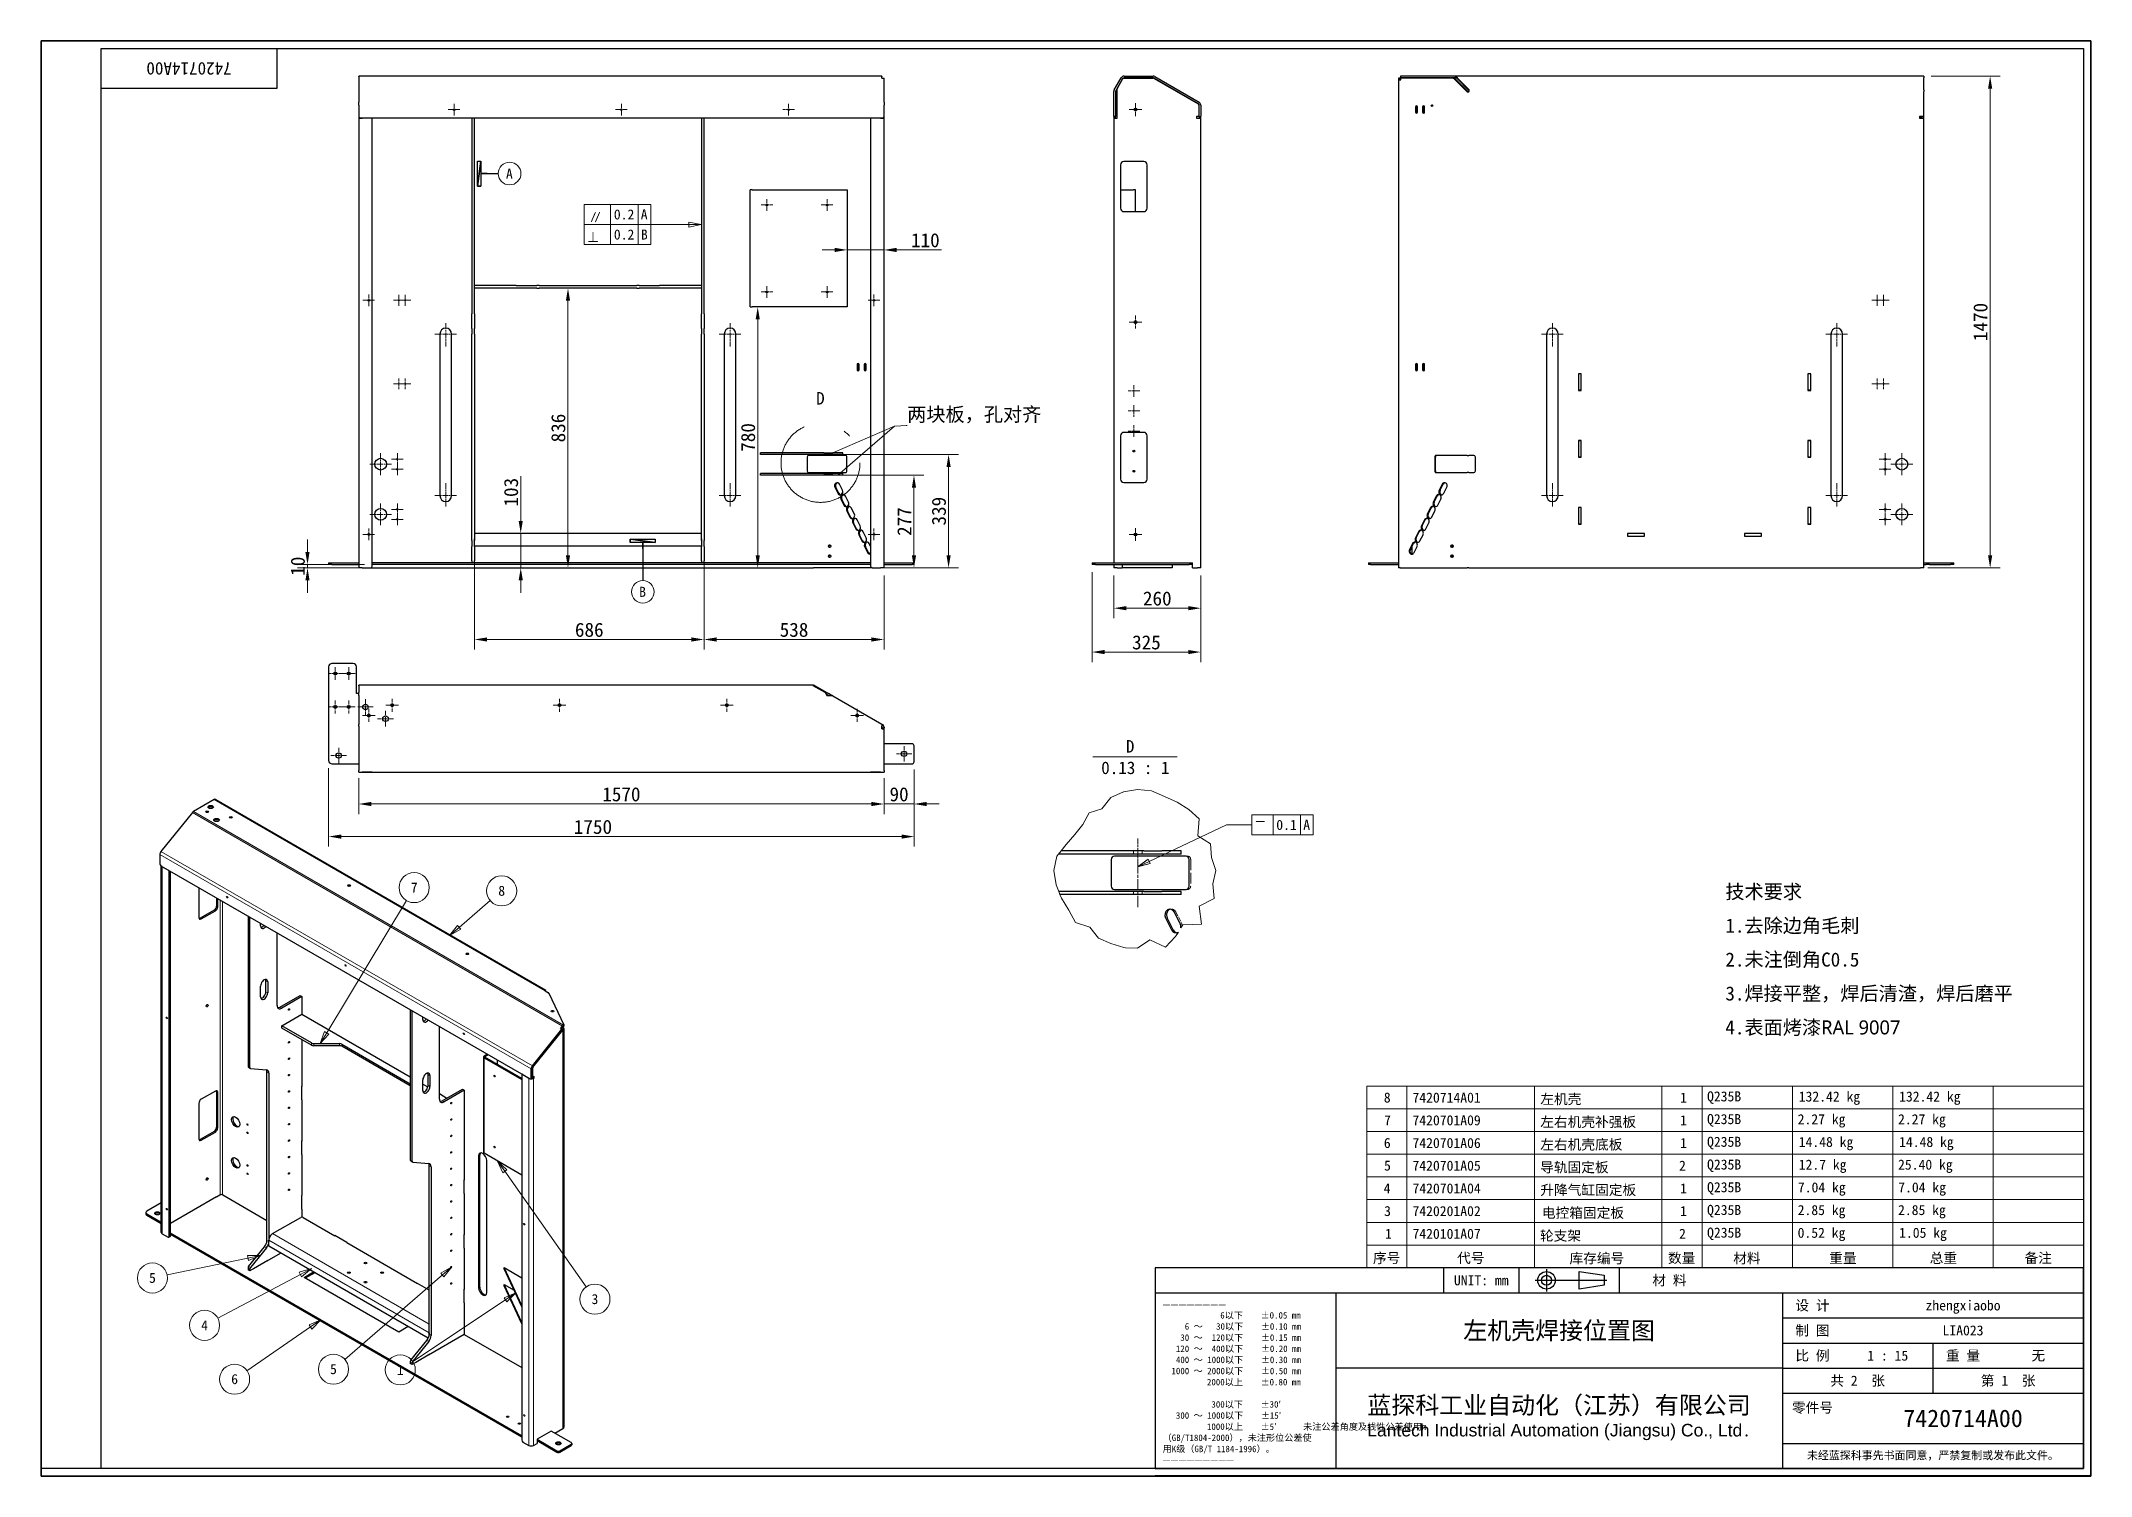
# Model space of a CAD drawing. Header units: millimetres. Extents: x 90 to 6218, y 82 to 4373.
import ezdxf
from ezdxf.enums import TextEntityAlignment as Align

# ---------------------------------------------------------------- set-up
doc = ezdxf.new("R2010")
doc.units = ezdxf.units.MM
doc.header["$LTSCALE"] = 15
for name, pattern in [('CHAIN', [0.3543, 0.2362, -0.0295, 0.0591, -0.0295]), ('DASH_DOUBLE_DOT', [0.2164, 0.1181, -0.0295, 0.0049, -0.0295, 0.0049, -0.0295]), ('DASHED', [0.2067, 0.1654, -0.0413])]:
    doc.linetypes.add(name, pattern=pattern)
for name, color, linetype, lineweight in [('1', 7, 'Continuous', 18), ('可见 (ISO)', 7, 'Continuous', 25), ('可见窄的 (ISO)', 7, 'Continuous', 18), ('图框 (ISO)', 7, 'Continuous', 35), ('标题 (ISO)', 7, 'Continuous', 25)]:
    doc.layers.add(name, color=color, linetype=linetype, lineweight=lineweight)
for name, color, linetype, lineweight, true_color in [('中心标记 (ISO)', 1, 'CHAIN', 18, 0xc2ff0000), ('中心线 (ISO)', 1, 'CHAIN', 18, 0xc2ff0000), ('尺寸 (ISO)', 7, 'Continuous', 18, 0xc2008000), ('局部视图边界 (ISO)', 7, 'DASH_DOUBLE_DOT', 18, 0xc2008000), ('折线 (ISO)', 7, 'Continuous', 18, 0xc2008000), ('符号 (ISO)', 7, 'Continuous', 18, 0xc2008000), ('隐藏 (ISO)', 5, 'DASHED', 18, 0xc20000ff)]:
    doc.layers.add(name, color=color, linetype=linetype, lineweight=lineweight, true_color=true_color)
doc.styles.add('HZ_33', font='simfang.ttf')
doc.styles.get("Standard").update_dxf_attribs({"font": 'simfang.ttf'})
doc.styles.add('文本样式100', font='AIGDT___.TTF')
doc.styles.add('文本样式164', font='SimSun.ttf')
doc.styles.add('最新国标', font='simfang.ttf')
doc.styles.add('注释文本 (ISO)', font='simfang.ttf')
doc.styles.add('添加1', font='simfang.ttf')
doc.dimstyles.new('默认 (GB)', dxfattribs={"dimscale": 15, "dimtxt": 2.8, "dimasz": 2.5, "dimexe": 2, "dimexo": 1.5, "dimgap": 0.5, "dimtad": 1, "dimtoh": 1, "dimdsep": 46, "dimtxsty": '最新国标', "dimcen": 0.09, "dimdle": 10, "dimazin": 2, "dimtfac": 0.535714, "dimtdec": 3, "dimtmove": 0, "dimatfit": 3, "dimfxl": 1, "dimtolj": 1, "dimlwd": -1, "dimlwe": -1, "dimarcsym": 0})
doc.dimstyles.new('默认 (GB)$7', dxfattribs={"dimscale": 15, "dimtxt": 2.8, "dimasz": 2.5, "dimexe": 2, "dimexo": 1.5, "dimgap": 0.5, "dimtad": 1, "dimtoh": 1, "dimdsep": 46, "dimtxsty": '最新国标', "dimcen": 0.09, "dimdle": 10, "dimazin": 2, "dimtfac": 0.535714, "dimtdec": 3, "dimtmove": 0, "dimatfit": 3, "dimfxl": 1, "dimtolj": 1, "dimlwd": -1, "dimlwe": -1, "dimarcsym": 0})

msp = doc.modelspace()

# ---------------------------------------------------------------- texts
at = {"layer": '符号 (ISO)', "insert": (2678.949, 3277.311), "char_height": 42, "width": 440.14034, "attachment_point": 1, "style": '最新国标'}
msp.add_mtext('\\fFangSong|b0|i0;两块板，孔对齐', dxfattribs=at)
at = {"layer": '符号 (ISO)', "char_height": 37.5, "attachment_point": 7, "style": 'HZ_33'}
for s, insert in [('D ', (3332.67, 2245.023)), (' 0.13 : 1', (3233.464, 2180.371))]:
    msp.add_mtext(s, dxfattribs=dict(at, insert=insert))
at = {"layer": '符号 (ISO)', "insert": (5124.572, 1624.198), "char_height": 42, "width": 943.15789, "attachment_point": 4, "line_spacing_factor": 1.44864, "style": '添加1'}
msp.add_mtext('\\fFangSong|b0|i0;{\\H42.0000;技术要求\\P}\\fFangSong|b0|i0;{\\H42.0000;1.去除边角毛刺\\P}\\fFangSong|b0|i0;{\\H42.0000;2.未注倒角C0.5\\P}\\fFangSong|b0|i0;{\\H42.0000;3.焊接平整，焊后清渣，焊后磨平\\P}\\fFangSong|b0|i0;{\\H42.0000;4.表面烤漆}\\fSegoe UI|b0|i0;{\\H42.0000;RAL 9007\\P}', dxfattribs=at)

# ---------------------------------------------------------------- blocks, each defined once
blk = doc.blocks.new('图框 最新国标')
at = {"layer": '图框 (ISO)'}
for p, q in [((6, 7), (6, 291.5)), ((6, 291.5), (414.5, 291.5)), ((414.5, 291.5), (414.5, 5.5)), ((6, 7), (6, 5.5)), ((6, 7), (6, 5.5)), ((414.5, 5.5), (6, 5.5))]:
    blk.add_line(p, q, dxfattribs=at)
at = {"layer": '图框 (ISO)', "color": 7, "linetype": 'Continuous', "lineweight": 25}
for p, q in [((18, 290), (413, 290)), ((18, 7), (18, 290)), ((18, 290), (413, 290)), ((53, 290), (53, 282)), ((413, 290), (413, 7)), ((413, 290), (413, 7)), ((53, 282), (18, 282)), ((413, 7), (6, 7)), ((413, 7), (18, 7))]:
    blk.add_line(p, q, dxfattribs=at)
at = {"layer": '图框 (ISO)', "flags": 4}
blk.add_attdef('7420714A00', text='', height=2.5, rotation=180, dxfattribs=at).set_placement((35.5, 286), align=Align.MIDDLE_CENTER)
blk = doc.blocks.new('标题栏 最新国标')
at = {"layer": '标题 (ISO)'}
for p, q in [((381.98, -183.84), (196.98, -183.84)), ((196.98, -183.84), (196.98, -223.84)), ((254.48, -183.84), (254.48, -188.84)), ((269.48, -183.84), (269.48, -188.84)), ((281.48, -188.09), (281.48, -184.59)), ((281.48, -184.59), (286.48, -185.34)), ((286.48, -187.34), (281.48, -188.09)), ((286.48, -185.34), (286.48, -187.34)), ((289.48, -183.84), (289.48, -188.84)), ((381.98, -223.84), (381.98, -183.84)), ((383.48, -183.84), (383.48, -225.34)), ((196.98, -188.84), (381.98, -188.84)), ((232.98, -188.84), (232.98, -223.84)), ((321.98, -188.84), (321.98, -223.84)), ((321.98, -193.84), (381.98, -193.84)), ((321.98, -198.84), (381.98, -198.84)), ((351.98, -198.84), (351.98, -208.84)), ((321.98, -203.84), (232.98, -203.84)), ((321.98, -203.84), (381.98, -203.84)), ((321.98, -208.84), (381.98, -208.84)), ((321.98, -218.84), (381.98, -218.84)), ((196.98, -223.84), (381.98, -223.84)), ((383.48, -225.34), (196.98, -225.34))]:
    blk.add_line(p, q, dxfattribs=at)
at = {"layer": '标题 (ISO)', "linetype": 'CHAIN', "ltscale": 15.834605}
blk.add_line((272.73, -186.34), (286.98, -186.34), dxfattribs=at)
at = {"layer": '标题 (ISO)', "linetype": 'CHAIN', "ltscale": 5.000333}
blk.add_line((274.98, -184.09), (274.98, -188.59), dxfattribs=at)
at = {"layer": '标题 (ISO)'}
for radius in [1.75, 1]:
    blk.add_circle((274.98, -186.34), radius, dxfattribs=at)
at = {"layer": '1', "style": '文本样式164'}
for s, p in [('UNIT: mm', (261.98, -186.34)), ('材 料', (299.48, -186.34)), ('设 计', (327.98, -191.34)), ('制 图', (327.98, -196.34)), ('比 例', (327.98, -201.34)), ('重 量', (357.98, -201.34)), ('共 2  张', (336.98, -206.34)), ('第 1  张', (366.98, -206.34))]:
    blk.add_text(s, height=2, dxfattribs=at).set_placement(p, align=Align.MIDDLE_CENTER)
at = {"layer": '标题 (ISO)', "style": '注释文本 (ISO)'}
for s, insert, char_height, attachment_point, line_spacing_factor in [('————————\\P}\\fSimSun|b0|i0;{\\H1.3000;             6以下    ±0.05 mm\\P}\\fSimSun|b0|i0;{\\H1.3000;     6 ～   30以下    ±0.10 mm\\P}\\fSimSun|b0|i0;{\\H1.3000;    30 ～  120以下    ±0.15 mm\\P}\\fSimSun|b0|i0;{\\H1.3000;   120 ～  400以下    ±0.20 mm\\P}\\fSimSun|b0|i0;{\\H1.3000;   400 ～ 1000以下    ±0.30 mm\\P}\\fSimSun|b0|i0;{\\H1.3000;  1000 ～ 2000以下    ±0.50 mm\\P}\\fSimSun|b0|i0;{\\H1.3000;          2000以上    ±0.80 mm\\P}\\fSimSun|b0|i0;{\\H1.3000;\\P}\\fSimSun|b0|i0;{\\H1.3000;           300以下    ±30′\\P}\\fSimSun|b0|i0;{\\H1.3000;   300 ～ 1000以下    ±15′\\P}\\fSimSun|b0|i0;{\\H1.3000;          1000以上    ±5′}\\fSimSun|b0|i0;{\\H1.3000;      未注公差角度及线性公差使用m\\P}\\fSimSun|b0|i0;{\\H1.3000;（GB/T1804-2000），未注形位公差使\\P}\\fSimSun|b0|i0;{\\H1.3000;用K级（GB/T 1184-1996）。\\P}\\fSimSun|b0|i0;{\\H1.3000;—————————', (198.48, -206.63), 1.3, 4, 1.023913), ('\\pxsm0.94;\\fMicrosoft YaHei|b0|i0;{\\H3.5000;蓝探科工业自动化（江苏）有限公司\\P}\\fArial|b0|i0;{\\H2.5000;Lantech Industrial Automation (Jiangsu) Co., Ltd}\\fFangSong|b0|i0;{\\H2.5000;.}', (277.48, -213.84), 2, 5, 0.978695)]:
    blk.add_mtext(s, dxfattribs=dict(at, insert=insert, char_height=char_height, attachment_point=attachment_point, line_spacing_factor=line_spacing_factor))
at = {"layer": '标题 (ISO)', "attachment_point": 5, "style": '注释文本 (ISO)'}
for s, insert, char_height in [('\\fFangSong|b0|i0;LIA023', (357.98, -196.34), 2), ('\\fFangSong|b0|i0;零件号', (327.98, -211.84), 2), ('\\fSimSun|b0|i0;{\\H1.6000;未经蓝探科事先书面同意，严禁复制或发布此文件。}', (351.98, -221.34), 1.6)]:
    blk.add_mtext(s, dxfattribs=dict(at, insert=insert, char_height=char_height))
at = {"layer": '标题 (ISO)', "flags": 4}
for tag, height, p in [('', 2, (324.48, -186.34)), ('zhengxiaobo', 2, (357.98, -191.34)), ('左机壳焊接位置图', 3.5, (277.48, -196.34)), ('1 : 15', 2, (342.98, -201.34)), ('无', 2, (372.98, -201.34)), ('7420714A00', 3.5, (357.98, -213.84))]:
    blk.add_attdef(tag, text='', height=height, dxfattribs=at).set_placement(p, align=Align.MIDDLE_CENTER)
blk = doc.blocks.new('*D5')
at = {"layer": 'Defpoints', "color": 0}
for p in [(886.6, 2797.4), (1074.8, 2797.4), (1079.8, 2807.4)]:
    blk.add_point(p, dxfattribs=at)
at = {"layer": '尺寸 (ISO)', "color": 116, "true_color": 0x000000}
for p, q in [((886.6, 2844.9), (886.6, 2882.4)), ((1057.3, 2807.4), (856.6, 2807.4)), ((1052.3, 2797.4), (856.6, 2797.4)), ((886.6, 2807.4), (886.6, 2797.4)), ((886.6, 2759.9), (886.6, 2722.4))]:
    blk.add_line(p, q, dxfattribs=at)
for points in [[(880.3, 2844.9), (892.8, 2844.9), (886.6, 2807.4)], [(880.3, 2759.9), (892.8, 2759.9), (886.6, 2797.4)]]:
    blk.add_solid(points, dxfattribs=at)
at = {"layer": '尺寸 (ISO)', "insert": (857.8, 2802.4), "char_height": 42, "attachment_point": 5, "rotation": 90, "style": '最新国标'}
blk.add_mtext('\\A1;10', dxfattribs=at)
blk = doc.blocks.new('明细栏')
at = {"layer": '符号 (ISO)'}
for p, q in [((413, 83.2), (270.2, 83.2)), ((270.2, 83.2), (270.2, 51.53)), ((278.2, 83.2), (278.2, 51.53)), ((303.6, 83.2), (303.6, 51.53)), ((329, 83.2), (329, 51.53)), ((337, 83.2), (337, 51.53)), ((355, 83.2), (355, 51.53)), ((375, 83.2), (375, 51.53)), ((395, 83.2), (395, 51.53)), ((413, 83.2), (413, 51.53)), ((413, 78.68), (270.2, 78.68)), ((413, 74.15), (270.2, 74.15)), ((413, 69.63), (270.2, 69.63)), ((413, 65.1), (270.2, 65.1)), ((413, 60.58), (270.2, 60.58)), ((413, 56.05), (270.2, 56.05)), ((413, 51.53), (270.2, 51.53)), ((270.2, 47), (270.2, 51.53)), ((278.2, 47), (278.2, 51.53)), ((303.6, 47), (303.6, 51.53)), ((329, 47), (329, 51.53)), ((337, 47), (337, 51.53)), ((355, 47), (355, 51.53)), ((375, 47), (375, 51.53)), ((395, 47), (395, 51.53)), ((413, 47), (413, 51.53)), ((413, 47), (270.2, 47))]:
    blk.add_line(p, q, dxfattribs=at)
at = {"layer": '符号 (ISO)', "char_height": 2, "attachment_point": 7, "style": '注释文本 (ISO)'}
for s, insert in [('8', (273.58, 79.9)), ('7420714A01', (279.29, 79.89)), ('左机壳', (304.76, 79.38)), ('1', (332.61, 79.92)), ('Q235B', (337.99, 79.66)), ('132.42 kg', (356.26, 79.47)), ('132.42 kg', (376.26, 79.47)), ('Q235B', (337.99, 75.13)), ('2.27 kg', (356.05, 74.95)), ('2.27 kg', (376.05, 74.95)), ('7', (273.64, 75.39)), ('7420701A09', (279.29, 75.37)), ('左右机壳补强板', (304.76, 74.84)), ('1', (332.61, 75.4)), ('6', (273.59, 70.85)), ('7420701A06', (279.29, 70.84)), ('左右机壳底板', (304.76, 70.33)), ('1', (332.61, 70.87)), ('Q235B', (337.99, 70.61)), ('14.48 kg', (356.26, 70.42)), ('14.48 kg', (376.26, 70.42)), ('5', (273.63, 66.34)), ('7420701A05', (279.29, 66.32)), ('导轨固定板', (304.74, 65.8)), ('2', (332.41, 66.35)), ('Q235B', (337.99, 66.08)), ('12.7 kg', (356.26, 65.9)), ('25.40 kg', (376.05, 65.9)), ('4', (273.55, 61.83)), ('7420701A04 ', (279.29, 61.79)), ('升降气缸固定板', (304.77, 61.28)), ('1', (332.61, 61.82)), ('Q235B', (337.99, 61.56)), ('7.04 kg', (356.09, 61.37)), ('7.04 kg', (376.09, 61.37)), ('3', (273.63, 57.28)), ('7420201A02', (279.29, 57.27)), ('电控箱固定板', (305.08, 56.73)), ('1', (332.61, 57.3)), ('Q235B', (337.99, 57.03)), ('2.85 kg', (356.05, 56.85)), ('2.85 kg', (376.05, 56.85)), ('1', (273.81, 52.77)), ('7420101A07', (279.29, 52.74)), ('轮支架', (304.7, 52.18)), ('2', (332.41, 52.78)), ('Q235B', (337.99, 52.51)), ('0.52 kg', (356.04, 52.32)), ('1.05 kg', (376.26, 52.32)), ('序号', (271.42, 47.71)), ('代号', (288.19, 47.73)), ('库存编号', (310.58, 47.66)), ('数量', (330.21, 47.72)), ('材料', (343.21, 47.68)), ('重量', (362.33, 47.78)), ('总重', (382.36, 47.75)), ('备注', (401.25, 47.74))]:
    blk.add_mtext(s, dxfattribs=dict(at, insert=insert))
blk = doc.blocks.new('*D7')
at = {"layer": 'Defpoints', "color": 0}
for p in [(1769.8, 3633.4), (1665.2, 2797.4), (1776.3, 2797.4)]:
    blk.add_point(p, dxfattribs=at)
at = {"layer": '尺寸 (ISO)', "color": 116, "true_color": 0x000000}
blk.add_line((1665.2, 3595.9), (1665.2, 2834.9), dxfattribs=at)
for points in [[(1658.9, 3595.9), (1671.4, 3595.9), (1665.2, 3633.4)], [(1658.9, 2834.9), (1671.4, 2834.9), (1665.2, 2797.4)]]:
    blk.add_solid(points, dxfattribs=at)
at = {"layer": '尺寸 (ISO)', "insert": (1636.4, 3215.4), "char_height": 42, "attachment_point": 5, "rotation": 90, "style": '最新国标'}
blk.add_mtext('\\A1;836', dxfattribs=at)
blk = doc.blocks.new('*D8')
at = {"layer": 'Defpoints', "color": 0}
for p in [(2609.8, 3747.9), (2499.8, 3577.4), (2609.8, 2797.4)]:
    blk.add_point(p, dxfattribs=at)
at = {"layer": '尺寸 (ISO)', "color": 116, "true_color": 0x000000}
for p, q in [((2462.3, 3747.9), (2424.8, 3747.9)), ((2499.8, 3747.9), (2609.8, 3747.9)), ((2647.3, 3747.9), (2781.8, 3747.9))]:
    blk.add_line(p, q, dxfattribs=at)
for points in [[(2462.3, 3754.1), (2462.3, 3741.6), (2499.8, 3747.9)], [(2647.3, 3754.1), (2647.3, 3741.6), (2609.8, 3747.9)]]:
    blk.add_solid(points, dxfattribs=at)
at = {"layer": '尺寸 (ISO)', "insert": (2733.3, 3776.6), "char_height": 42, "attachment_point": 5, "style": '最新国标'}
blk.add_mtext('\\A1;110', dxfattribs=at)
blk = doc.blocks.new('*D9')
at = {"layer": 'Defpoints', "color": 0}
for p in [(2071.8, 2878.9), (2609.8, 2797.4), (2071.8, 2583.3)]:
    blk.add_point(p, dxfattribs=at)
at = {"layer": '尺寸 (ISO)', "color": 116, "true_color": 0x000000}
for p, q in [((2071.8, 2856.4), (2071.8, 2553.3)), ((2609.8, 2774.9), (2609.8, 2553.3)), ((2572.3, 2583.3), (2109.3, 2583.3))]:
    blk.add_line(p, q, dxfattribs=at)
for points in [[(2109.3, 2589.5), (2109.3, 2577), (2071.8, 2583.3)], [(2572.3, 2589.5), (2572.3, 2577), (2609.8, 2583.3)]]:
    blk.add_solid(points, dxfattribs=at)
at = {"layer": '尺寸 (ISO)', "insert": (2340.8, 2612), "char_height": 42, "attachment_point": 5, "style": '最新国标'}
blk.add_mtext('\\A1;538', dxfattribs=at)
blk = doc.blocks.new('*D10')
at = {"layer": 'Defpoints', "color": 0}
for p in [(1385.8, 2878.9), (2071.8, 2878.9), (1385.8, 2583.3)]:
    blk.add_point(p, dxfattribs=at)
at = {"layer": '尺寸 (ISO)', "color": 116, "true_color": 0x000000}
for p, q in [((1385.8, 2856.4), (1385.8, 2553.3)), ((2071.8, 2856.4), (2071.8, 2553.3)), ((2034.3, 2583.3), (1423.3, 2583.3))]:
    blk.add_line(p, q, dxfattribs=at)
for points in [[(1423.3, 2589.5), (1423.3, 2577), (1385.8, 2583.3)], [(2034.3, 2589.5), (2034.3, 2577), (2071.8, 2583.3)]]:
    blk.add_solid(points, dxfattribs=at)
at = {"layer": '尺寸 (ISO)', "insert": (1728.8, 2612), "char_height": 42, "attachment_point": 5, "style": '最新国标'}
blk.add_mtext('\\A1;686', dxfattribs=at)
blk = doc.blocks.new('*D11')
at = {"layer": 'Defpoints', "color": 0}
for p in [(2245.6, 3577.4), (2223.5, 2797.4), (2232.3, 2797.4)]:
    blk.add_point(p, dxfattribs=at)
at = {"layer": '尺寸 (ISO)', "color": 116, "true_color": 0x000000}
blk.add_line((2232.3, 3539.9), (2232.3, 2834.9), dxfattribs=at)
for points in [[(2226.1, 3539.9), (2238.6, 3539.9), (2232.3, 3577.4)], [(2226.1, 2834.9), (2238.6, 2834.9), (2232.3, 2797.4)]]:
    blk.add_solid(points, dxfattribs=at)
at = {"layer": '尺寸 (ISO)', "insert": (2203.6, 3187.4), "char_height": 42, "attachment_point": 5, "rotation": 90, "style": '最新国标'}
blk.add_mtext('\\A1;780', dxfattribs=at)
blk = doc.blocks.new('*D12')
at = {"layer": 'Defpoints', "color": 0}
for p in [(2429.9, 3136.4), (2399.2, 2797.4), (2802.8, 2797.4)]:
    blk.add_point(p, dxfattribs=at)
at = {"layer": '尺寸 (ISO)', "color": 116, "true_color": 0x000000}
for p, q in [((2452.4, 3136.4), (2832.8, 3136.4)), ((2802.8, 3098.9), (2802.8, 2834.9)), ((2421.7, 2797.4), (2832.8, 2797.4))]:
    blk.add_line(p, q, dxfattribs=at)
for points in [[(2796.5, 3098.9), (2809, 3098.9), (2802.8, 3136.4)], [(2796.5, 2834.9), (2809, 2834.9), (2802.8, 2797.4)]]:
    blk.add_solid(points, dxfattribs=at)
at = {"layer": '尺寸 (ISO)', "insert": (2774, 2966.9), "char_height": 42, "attachment_point": 5, "rotation": 90, "style": '最新国标'}
blk.add_mtext('\\A1;339', dxfattribs=at)
blk = doc.blocks.new('*D13')
at = {"layer": 'Defpoints', "color": 0}
for p in [(949.8, 2221.5), (2699.8, 2217.5), (2699.8, 1994.1)]:
    blk.add_point(p, dxfattribs=at)
at = {"layer": '尺寸 (ISO)', "color": 116, "true_color": 0x000000}
for p, q in [((949.8, 2199), (949.8, 1964.1)), ((2699.8, 2195), (2699.8, 1964.1)), ((987.3, 1994.1), (2662.3, 1994.1))]:
    blk.add_line(p, q, dxfattribs=at)
for points in [[(987.3, 2000.3), (987.3, 1987.8), (949.8, 1994.1)], [(2662.3, 2000.3), (2662.3, 1987.8), (2699.8, 1994.1)]]:
    blk.add_solid(points, dxfattribs=at)
at = {"layer": '尺寸 (ISO)', "insert": (1739.8, 2022.8), "char_height": 42, "attachment_point": 5, "style": '最新国标'}
blk.add_mtext('\\A1;1750', dxfattribs=at)
blk = doc.blocks.new('*D14')
at = {"layer": 'Defpoints', "color": 0}
for p in [(3296.6, 2797.4), (3556.6, 2797.4), (3556.6, 2676.9)]:
    blk.add_point(p, dxfattribs=at)
at = {"layer": '尺寸 (ISO)', "color": 116, "true_color": 0x000000}
for p, q in [((3296.6, 2774.9), (3296.6, 2646.9)), ((3556.6, 2774.9), (3556.6, 2646.9)), ((3334.1, 2676.9), (3519.1, 2676.9))]:
    blk.add_line(p, q, dxfattribs=at)
for points in [[(3334.1, 2683.1), (3334.1, 2670.6), (3296.6, 2676.9)], [(3519.1, 2683.1), (3519.1, 2670.6), (3556.6, 2676.9)]]:
    blk.add_solid(points, dxfattribs=at)
at = {"layer": '尺寸 (ISO)', "insert": (3426.6, 2705.6), "char_height": 42, "attachment_point": 5, "style": '最新国标'}
blk.add_mtext('\\A1;260', dxfattribs=at)
blk = doc.blocks.new('*D15')
at = {"layer": 'Defpoints', "color": 0}
for p in [(3231.6, 2807.4), (3556.6, 2797.4), (3231.6, 2545.7)]:
    blk.add_point(p, dxfattribs=at)
at = {"layer": '尺寸 (ISO)', "color": 116, "true_color": 0x000000}
for p, q in [((3231.6, 2784.9), (3231.6, 2515.7)), ((3556.6, 2774.9), (3556.6, 2515.7)), ((3519.1, 2545.7), (3269.1, 2545.7))]:
    blk.add_line(p, q, dxfattribs=at)
for points in [[(3269.1, 2552), (3269.1, 2539.5), (3231.6, 2545.7)], [(3519.1, 2552), (3519.1, 2539.5), (3556.6, 2545.7)]]:
    blk.add_solid(points, dxfattribs=at)
at = {"layer": '尺寸 (ISO)', "insert": (3394.1, 2574.4), "char_height": 42, "attachment_point": 5, "style": '最新国标'}
blk.add_mtext('\\A1;325', dxfattribs=at)
blk = doc.blocks.new('基准标识符号1')
at = {"layer": '符号 (ISO)', "lineweight": 25}
for p, q in [((94.88, 265.07), (93.63, 265.07)), ((93.63, 265.07), (94.88, 265.07)), ((94.88, 265.07), (97.13, 265.07))]:
    blk.add_line(p, q, dxfattribs=at)
at = {"layer": '符号 (ISO)', "lineweight": 25, "flags": 128}
for points in [[(93.01, 262.57), (93.01, 267.57), (93.63, 267.57), (93.01, 262.57)], [(93.01, 262.57), (93.63, 267.57), (93.63, 267.57), (93.01, 262.57)], [(93.01, 262.57), (93.63, 267.57), (93.63, 262.57), (93.01, 262.57)], [(93.01, 262.57), (93.63, 262.57), (93.01, 262.57), (93.01, 262.57)]]:
    blk.add_lwpolyline(points, dxfattribs=at)
at = {"layer": '符号 (ISO)'}
blk.add_circle((99.38, 265.07), 2.25, dxfattribs=at)
for points in [[(93.01, 262.57), (93.01, 267.57), (93.63, 267.57), (93.01, 262.57)], [(93.01, 262.57), (93.63, 267.57), (93.63, 267.57), (93.01, 262.57)], [(93.01, 262.57), (93.63, 267.57), (93.63, 262.57), (93.01, 262.57)], [(93.01, 262.57), (93.63, 262.57), (93.01, 262.57)]]:
    blk.add_solid(points, dxfattribs=at)
at = {"layer": '符号 (ISO)', "insert": (98.65, 264.04), "char_height": 2, "attachment_point": 7, "style": '注释文本 (ISO)'}
blk.add_mtext('A', dxfattribs=at)
blk = doc.blocks.new('基准标识符号2')
at = {"layer": '符号 (ISO)', "lineweight": 25}
for p, q in [((125.91, 190.33), (125.91, 191.58)), ((125.91, 191.58), (125.91, 190.33)), ((125.91, 190.33), (125.91, 183.97))]:
    blk.add_line(p, q, dxfattribs=at)
at = {"layer": '符号 (ISO)', "lineweight": 25, "flags": 128}
for points in [[(123.41, 192.2), (128.41, 192.2), (128.41, 191.58), (123.41, 192.2)], [(123.41, 192.2), (128.41, 191.58), (128.41, 191.58), (123.41, 192.2)], [(123.41, 192.2), (128.41, 191.58), (123.41, 191.58), (123.41, 192.2)], [(123.41, 192.2), (123.41, 191.58), (123.41, 192.2), (123.41, 192.2)]]:
    blk.add_lwpolyline(points, dxfattribs=at)
at = {"layer": '符号 (ISO)'}
blk.add_circle((125.91, 181.72), 2.25, dxfattribs=at)
for points in [[(123.41, 192.2), (128.41, 192.2), (128.41, 191.58), (123.41, 192.2)], [(123.41, 192.2), (128.41, 191.58), (128.41, 191.58), (123.41, 192.2)], [(123.41, 192.2), (128.41, 191.58), (123.41, 191.58), (123.41, 192.2)], [(123.41, 192.2), (123.41, 191.58), (123.41, 192.2)]]:
    blk.add_solid(points, dxfattribs=at)
at = {"layer": '符号 (ISO)', "insert": (125.2, 180.72), "char_height": 2, "attachment_point": 7, "style": '注释文本 (ISO)'}
blk.add_mtext('B', dxfattribs=at)
blk = doc.blocks.new('GDT 标识符号(&T)1')
at = {"layer": '符号 (ISO)'}
for p, q in [((114.25, 258.93), (127.5, 258.93)), ((114.25, 258.93), (114.25, 250.93)), ((119.51, 258.93), (119.51, 254.93)), ((125, 258.93), (125, 254.93)), ((127.5, 258.93), (127.5, 254.93)), ((114.25, 254.93), (127.5, 254.93)), ((119.51, 254.93), (119.51, 250.93)), ((125, 254.93), (125, 250.93)), ((132.94, 254.93), (127.5, 254.93)), ((127.5, 254.93), (127.5, 250.93)), ((135.08, 254.92), (132.94, 254.93)), ((135.09, 255.42), (135.08, 254.42)), ((135.08, 254.92), (137.58, 254.91)), ((135.08, 254.42), (137.58, 254.91)), ((137.58, 254.91), (135.09, 255.42)), ((114.25, 250.93), (127.5, 250.93))]:
    blk.add_line(p, q, dxfattribs=at)
at = {"layer": '符号 (ISO)', "flags": 128}
blk.add_lwpolyline([(135.08, 254.42), (137.58, 254.91), (135.09, 255.42), (135.08, 254.42)], dxfattribs=at)
at = {"layer": '符号 (ISO)'}
blk.add_solid([(135.08, 254.42), (137.58, 254.91), (135.09, 255.42), (135.08, 254.42)], dxfattribs=at)
at = {"layer": '符号 (ISO)', "char_height": 2, "attachment_point": 7}
for s, insert, style in [('f', (115.46, 255.39), '文本样式100'), ('0.2', (120.15, 255.9), '注释文本 (ISO)'), ('A', (125.51, 255.93), '注释文本 (ISO)'), ('b', (114.91, 251.46), '文本样式100'), ('0.2', (120.15, 251.9), '注释文本 (ISO)'), ('B', (125.54, 251.93), '注释文本 (ISO)')]:
    blk.add_mtext(s, dxfattribs=dict(at, insert=insert, style=style))
blk = doc.blocks.new('*D19')
at = {"layer": 'Defpoints', "color": 0}
for p in [(2699.8, 2217.5), (2609.8, 2191.5), (2699.8, 2091.5)]:
    blk.add_point(p, dxfattribs=at)
at = {"layer": '尺寸 (ISO)', "color": 116, "true_color": 0x000000}
for p, q in [((2609.8, 2169), (2609.8, 2061.5)), ((2699.8, 2195), (2699.8, 2061.5)), ((2572.3, 2091.5), (2534.8, 2091.5)), ((2609.8, 2091.5), (2699.8, 2091.5)), ((2737.3, 2091.5), (2774.8, 2091.5))]:
    blk.add_line(p, q, dxfattribs=at)
for points in [[(2572.3, 2097.7), (2572.3, 2085.2), (2609.8, 2091.5)], [(2737.3, 2097.7), (2737.3, 2085.2), (2699.8, 2091.5)]]:
    blk.add_solid(points, dxfattribs=at)
at = {"layer": '尺寸 (ISO)', "insert": (2654.8, 2120.2), "char_height": 42, "attachment_point": 5, "style": '最新国标'}
blk.add_mtext('\\A1;90', dxfattribs=at)
blk = doc.blocks.new('*D20')
at = {"layer": 'Defpoints', "color": 0}
for p in [(1039.8, 2191.5), (2609.8, 2191.5), (1039.8, 2091.5)]:
    blk.add_point(p, dxfattribs=at)
at = {"layer": '尺寸 (ISO)', "color": 116, "true_color": 0x000000}
for p, q in [((1039.8, 2169), (1039.8, 2061.5)), ((2609.8, 2169), (2609.8, 2061.5)), ((2572.3, 2091.5), (1077.3, 2091.5))]:
    blk.add_line(p, q, dxfattribs=at)
for points in [[(1077.3, 2097.7), (1077.3, 2085.2), (1039.8, 2091.5)], [(2572.3, 2097.7), (2572.3, 2085.2), (2609.8, 2091.5)]]:
    blk.add_solid(points, dxfattribs=at)
at = {"layer": '尺寸 (ISO)', "insert": (1824.8, 2120.2), "char_height": 42, "attachment_point": 5, "style": '最新国标'}
blk.add_mtext('\\A1;1570', dxfattribs=at)
blk = doc.blocks.new('*D21')
at = {"layer": 'Defpoints', "color": 0}
for p in [(5717.6, 4267.4), (5916.1, 4267.4), (5707.6, 2797.4)]:
    blk.add_point(p, dxfattribs=at)
at = {"layer": '尺寸 (ISO)', "color": 116, "true_color": 0x000000}
for p, q in [((5740.1, 4267.4), (5946.1, 4267.4)), ((5916.1, 2834.9), (5916.1, 4229.9)), ((5730.1, 2797.4), (5946.1, 2797.4))]:
    blk.add_line(p, q, dxfattribs=at)
for points in [[(5909.8, 4229.9), (5922.3, 4229.9), (5916.1, 4267.4)], [(5909.8, 2834.9), (5922.3, 2834.9), (5916.1, 2797.4)]]:
    blk.add_solid(points, dxfattribs=at)
at = {"layer": '尺寸 (ISO)', "insert": (5887.3, 3532.4), "char_height": 42, "attachment_point": 5, "rotation": 90, "style": '最新国标'}
blk.add_mtext('\\A1;1470', dxfattribs=at)
blk = doc.blocks.new('引出序号1')
at = {"layer": '符号 (ISO)'}
for p, q in [((89.31, 114.84), (95.53, 120.17)), ((88.99, 115.22), (87.42, 113.21)), ((89.31, 114.84), (87.42, 113.21)), ((87.42, 113.21), (89.64, 114.46)), ((89.64, 114.46), (88.99, 115.22))]:
    blk.add_line(p, q, dxfattribs=at)
at = {"layer": '符号 (ISO)', "flags": 128}
blk.add_lwpolyline([(88.99, 115.22), (87.42, 113.21), (89.64, 114.46), (88.99, 115.22)], dxfattribs=at)
at = {"layer": '符号 (ISO)'}
blk.add_circle((97.8, 122.12), 3, dxfattribs=at)
blk.add_solid([(88.99, 115.22), (87.42, 113.21), (89.64, 114.46), (88.99, 115.22)], dxfattribs=at)
at = {"layer": '符号 (ISO)', "insert": (97.8, 122.13), "char_height": 2, "attachment_point": 5, "style": '注释文本 (ISO)'}
blk.add_mtext('8', dxfattribs=at)
blk = doc.blocks.new('引出序号2')
at = {"layer": '符号 (ISO)'}
for p, q in [((59.71, 35.2), (47.04, 26.49)), ((61.77, 36.61), (59.42, 35.61)), ((59.42, 35.61), (59.99, 34.78)), ((59.71, 35.2), (61.77, 36.61)), ((59.99, 34.78), (61.77, 36.61))]:
    blk.add_line(p, q, dxfattribs=at)
at = {"layer": '符号 (ISO)', "flags": 128}
blk.add_lwpolyline([(59.99, 34.78), (61.77, 36.61), (59.42, 35.61), (59.99, 34.78)], dxfattribs=at)
at = {"layer": '符号 (ISO)'}
blk.add_circle((44.58, 24.79), 3, dxfattribs=at)
blk.add_solid([(59.99, 34.78), (61.77, 36.61), (59.42, 35.61), (59.99, 34.78)], dxfattribs=at)
at = {"layer": '符号 (ISO)', "insert": (44.58, 24.8), "char_height": 2, "attachment_point": 5, "style": '注释文本 (ISO)'}
blk.add_mtext('6', dxfattribs=at)
blk = doc.blocks.new('引出序号3')
at = {"layer": '符号 (ISO)'}
for p, q in [((57.7, 45.66), (41.23, 36.93)), ((59.91, 46.83), (57.46, 46.1)), ((57.46, 46.1), (57.93, 45.22)), ((57.7, 45.66), (59.91, 46.83)), ((57.93, 45.22), (59.91, 46.83))]:
    blk.add_line(p, q, dxfattribs=at)
at = {"layer": '符号 (ISO)', "flags": 128}
blk.add_lwpolyline([(57.93, 45.22), (59.91, 46.83), (57.46, 46.1), (57.93, 45.22)], dxfattribs=at)
at = {"layer": '符号 (ISO)'}
blk.add_circle((38.59, 35.53), 3, dxfattribs=at)
blk.add_solid([(57.93, 45.22), (59.91, 46.83), (57.46, 46.1), (57.93, 45.22)], dxfattribs=at)
at = {"layer": '符号 (ISO)', "insert": (38.59, 35.53), "char_height": 2, "attachment_point": 5, "style": '注释文本 (ISO)'}
blk.add_mtext('4', dxfattribs=at)
blk = doc.blocks.new('引出序号4')
at = {"layer": '符号 (ISO)'}
for p, q in [((49.69, 49.44), (47.14, 49.42)), ((47.14, 49.42), (47.35, 48.44)), ((47.24, 48.93), (49.69, 49.44)), ((47.35, 48.44), (49.69, 49.44)), ((47.24, 48.93), (31.14, 45.58))]:
    blk.add_line(p, q, dxfattribs=at)
at = {"layer": '符号 (ISO)', "flags": 128}
blk.add_lwpolyline([(47.35, 48.44), (49.69, 49.44), (47.14, 49.42), (47.35, 48.44)], dxfattribs=at)
at = {"layer": '符号 (ISO)'}
blk.add_circle((28.21, 44.96), 3, dxfattribs=at)
blk.add_solid([(47.35, 48.44), (49.69, 49.44), (47.14, 49.42), (47.35, 48.44)], dxfattribs=at)
at = {"layer": '符号 (ISO)', "insert": (28.21, 44.98), "char_height": 2, "attachment_point": 5, "style": '注释文本 (ISO)'}
blk.add_mtext('5', dxfattribs=at)
blk = doc.blocks.new('引出序号5')
at = {"layer": '符号 (ISO)'}
for p, q in [((85.98, 45.57), (66.55, 28.74)), ((87.87, 47.21), (85.65, 45.95)), ((85.65, 45.95), (86.3, 45.19)), ((85.98, 45.57), (87.87, 47.21)), ((86.3, 45.19), (87.87, 47.21))]:
    blk.add_line(p, q, dxfattribs=at)
at = {"layer": '符号 (ISO)', "flags": 128}
blk.add_lwpolyline([(86.3, 45.19), (87.87, 47.21), (85.65, 45.95), (86.3, 45.19)], dxfattribs=at)
at = {"layer": '符号 (ISO)'}
blk.add_circle((64.28, 26.78), 3, dxfattribs=at)
blk.add_solid([(86.3, 45.19), (87.87, 47.21), (85.65, 45.95), (86.3, 45.19)], dxfattribs=at)
at = {"layer": '符号 (ISO)', "insert": (64.28, 26.79), "char_height": 2, "attachment_point": 5, "style": '注释文本 (ISO)'}
blk.add_mtext('5', dxfattribs=at)
blk = doc.blocks.new('引出序号6')
at = {"layer": '符号 (ISO)'}
for p, q in [((62.95, 93.84), (78.81, 120.2)), ((62.52, 94.09), (61.66, 91.69)), ((63.38, 93.58), (62.52, 94.09)), ((62.95, 93.84), (61.66, 91.69)), ((61.66, 91.69), (63.38, 93.58))]:
    blk.add_line(p, q, dxfattribs=at)
at = {"layer": '符号 (ISO)', "flags": 128}
blk.add_lwpolyline([(62.52, 94.09), (61.66, 91.69), (63.38, 93.58), (62.52, 94.09)], dxfattribs=at)
at = {"layer": '符号 (ISO)'}
blk.add_circle((80.36, 122.77), 3, dxfattribs=at)
blk.add_solid([(62.52, 94.09), (61.66, 91.69), (63.38, 93.58), (62.52, 94.09)], dxfattribs=at)
at = {"layer": '符号 (ISO)', "insert": (80.36, 122.78), "char_height": 2, "attachment_point": 5, "style": '注释文本 (ISO)'}
blk.add_mtext('7', dxfattribs=at)
blk = doc.blocks.new('引出序号7')
at = {"layer": '符号 (ISO)'}
for p, q in [((98.41, 66.23), (96.97, 68.27)), ((98.82, 66.52), (96.97, 68.27)), ((96.97, 68.27), (98, 65.94)), ((98, 65.94), (98.82, 66.52)), ((98.41, 66.23), (114.65, 43.18))]:
    blk.add_line(p, q, dxfattribs=at)
at = {"layer": '符号 (ISO)', "flags": 128}
blk.add_lwpolyline([(98.82, 66.52), (96.97, 68.27), (98, 65.94), (98.82, 66.52)], dxfattribs=at)
at = {"layer": '符号 (ISO)'}
blk.add_circle((116.38, 40.74), 3, dxfattribs=at)
blk.add_solid([(98.82, 66.52), (96.97, 68.27), (98, 65.94), (98.82, 66.52)], dxfattribs=at)
at = {"layer": '符号 (ISO)', "insert": (116.38, 40.75), "char_height": 2, "attachment_point": 5, "style": '注释文本 (ISO)'}
blk.add_mtext('3', dxfattribs=at)
blk = doc.blocks.new('引出序号8')
at = {"layer": '符号 (ISO)'}
for p, q in [((100.63, 42.01), (98.27, 41.04)), ((98.27, 41.04), (98.83, 40.21)), ((98.55, 40.63), (100.63, 42.01)), ((98.83, 40.21), (100.63, 42.01)), ((98.55, 40.63), (80.08, 28.3))]:
    blk.add_line(p, q, dxfattribs=at)
at = {"layer": '符号 (ISO)', "flags": 128}
blk.add_lwpolyline([(98.83, 40.21), (100.63, 42.01), (98.27, 41.04), (98.83, 40.21)], dxfattribs=at)
at = {"layer": '符号 (ISO)'}
blk.add_circle((77.59, 26.65), 3, dxfattribs=at)
blk.add_solid([(98.83, 40.21), (100.63, 42.01), (98.27, 41.04), (98.83, 40.21)], dxfattribs=at)
at = {"layer": '符号 (ISO)', "insert": (77.59, 26.65), "char_height": 2, "attachment_point": 5, "style": '注释文本 (ISO)'}
blk.add_mtext('1', dxfattribs=at)
blk = doc.blocks.new('二维局部视图0')
at = {"layer": '局部视图边界 (ISO)', "ltscale": 19.047331}
blk.add_circle((161.33, 207.42), 7.87, dxfattribs=at)
at = {"layer": '局部视图边界 (ISO)', "insert": (160.46, 219.04), "char_height": 2.5, "attachment_point": 7, "style": 'HZ_33'}
blk.add_mtext('D', dxfattribs=at)
blk = doc.blocks.new('*D31')
at = {"layer": 'Defpoints', "color": 0}
for p in [(1551.7, 2900.4), (1523.9, 2797.4), (1551.7, 2797.4)]:
    blk.add_point(p, dxfattribs=at)
at = {"layer": '尺寸 (ISO)', "color": 116, "true_color": 0x000000}
for p, q in [((1523.9, 2937.9), (1523.9, 3071.7)), ((1523.9, 2797.4), (1523.9, 2900.4)), ((1523.9, 2759.9), (1523.9, 2722.4))]:
    blk.add_line(p, q, dxfattribs=at)
for points in [[(1517.7, 2937.9), (1530.2, 2937.9), (1523.9, 2900.4)], [(1517.7, 2759.9), (1530.2, 2759.9), (1523.9, 2797.4)]]:
    blk.add_solid(points, dxfattribs=at)
at = {"layer": '尺寸 (ISO)', "insert": (1495.2, 3023.6), "char_height": 42, "attachment_point": 5, "rotation": 90, "style": '最新国标'}
blk.add_mtext('\\A1;103', dxfattribs=at)
blk = doc.blocks.new('*D32')
at = {"layer": 'Defpoints', "color": 0}
for p in [(2429.9, 3074.4), (2574.8, 2797.4), (2699.3, 2797.4)]:
    blk.add_point(p, dxfattribs=at)
at = {"layer": '尺寸 (ISO)', "color": 116, "true_color": 0x000000}
for p, q in [((2452.4, 3074.4), (2729.3, 3074.4)), ((2699.3, 3036.9), (2699.3, 2834.9)), ((2597.3, 2797.4), (2729.3, 2797.4))]:
    blk.add_line(p, q, dxfattribs=at)
for points in [[(2693.1, 3036.9), (2705.6, 3036.9), (2699.3, 3074.4)], [(2693.1, 2834.9), (2705.6, 2834.9), (2699.3, 2797.4)]]:
    blk.add_solid(points, dxfattribs=at)
at = {"layer": '尺寸 (ISO)', "insert": (2670.6, 2935.9), "char_height": 42, "attachment_point": 5, "rotation": 90, "style": '最新国标'}
blk.add_mtext('\\A1;277', dxfattribs=at)
blk = doc.blocks.new('GDT 标识符号(&T)2')
at = {"layer": '符号 (ISO)'}
for p, q in [((226.83, 128), (242.26, 135.28)), ((242.26, 135.28), (247.26, 135.28)), ((247.26, 137.28), (259.5, 137.28)), ((247.26, 137.28), (247.26, 133.28)), ((251.51, 137.28), (251.51, 133.28)), ((257, 137.28), (257, 133.28)), ((259.5, 137.28), (259.5, 133.28)), ((247.26, 133.28), (259.5, 133.28)), ((226.62, 128.45), (224.67, 127.01)), ((226.83, 128), (224.67, 126.98)), ((224.67, 126.96), (227.05, 127.55)), ((227.05, 127.55), (226.62, 128.45))]:
    blk.add_line(p, q, dxfattribs=at)
at = {"layer": '符号 (ISO)', "flags": 128}
blk.add_lwpolyline([(226.62, 128.45), (224.57, 126.93), (227.05, 127.55), (226.62, 128.45)], dxfattribs=at)
at = {"layer": '符号 (ISO)'}
blk.add_solid([(226.62, 128.45), (224.57, 126.93), (227.05, 127.55), (226.62, 128.45)], dxfattribs=at)
at = {"layer": '符号 (ISO)', "char_height": 2, "attachment_point": 7}
for s, insert, style in [('u', (247.94, 135.05), '文本样式100'), ('0.1', (252.15, 134.24), '注释文本 (ISO)'), ('A', (257.52, 134.28), '注释文本 (ISO)')]:
    blk.add_mtext(s, dxfattribs=dict(at, insert=insert, style=style))

# ---------------------------------------------------------------- dimensions: what is measured, and where the dimension line sits
at = {"layer": '尺寸 (ISO)', "color": 116, "true_color": 0x00803f}
for base, p1, p2, angle, override, picture, middle in [((5916.077, 4267.378), (5707.605, 2797.378), (5717.605, 4267.378), 270, {"dimgap": 0.5, "dimtoh": 0, "dimdec": 2, "dimtol": 0, "dimlim": 0, "dimtp": 0, "dimtm": 0, "dimtdec": 3, "dimtofl": 0, "dimatfit": 1}, '*D21', (5916.077, 3532.378)), ((2609.764, 3747.871), (2499.764, 3577.378), (2609.764, 2797.378), 180, {"dimgap": 0.5, "dimtoh": 0, "dimdec": 2, "dimse1": 1, "dimse2": 1, "dimtol": 0, "dimlim": 0, "dimtp": 0, "dimtm": 0, "dimtdec": 3, "dimtofl": 1, "dimatfit": 1}, '*D8', (2733.304, 3747.871)), ((1665.181, 2797.378), (1769.81, 3633.378), (1776.341, 2797.378), 90, {"dimgap": 0.5, "dimtoh": 0, "dimdec": 2, "dimse1": 1, "dimse2": 1, "dimtol": 0, "dimlim": 0, "dimtp": 0, "dimtm": 0, "dimtdec": 3, "dimtofl": 0, "dimatfit": 1}, '*D7', (1665.181, 3215.378)), ((2232.308, 2797.378), (2245.601, 3577.378), (2223.457, 2797.378), 90, {"dimgap": 0.5, "dimtoh": 0, "dimdec": 2, "dimse1": 1, "dimse2": 1, "dimtol": 0, "dimlim": 0, "dimtp": 0, "dimtm": 0, "dimtdec": 3, "dimtofl": 0, "dimatfit": 1}, '*D11', (2232.308, 3187.378)), ((2802.762, 2797.378), (2429.86, 3136.378), (2399.238, 2797.378), 90, {"dimgap": 0.5, "dimtoh": 0, "dimdec": 2, "dimtol": 0, "dimlim": 0, "dimtp": 0, "dimtm": 0, "dimtdec": 3, "dimtofl": 0, "dimatfit": 1}, '*D12', (2802.762, 2966.878)), ((1523.904, 2797.378), (1551.68, 2900.378), (1551.68, 2797.378), 90, {"dimgap": 0.5, "dimtoh": 0, "dimdec": 2, "dimse1": 1, "dimse2": 1, "dimtol": 0, "dimlim": 0, "dimtp": 0, "dimtm": 0, "dimtdec": 3, "dimtofl": 1, "dimatfit": 1}, '*D31', (1523.904, 3023.558)), ((2699.336, 2797.378), (2429.86, 3074.378), (2574.764, 2797.378), 90, {"dimgap": 0.5, "dimtoh": 0, "dimdec": 2, "dimtol": 0, "dimlim": 0, "dimtp": 0, "dimtm": 0, "dimtdec": 3, "dimtofl": 0, "dimatfit": 1}, '*D32', (2699.336, 2935.878)), ((886.578, 2797.378), (1079.764, 2807.378), (1074.764, 2797.378), 90, {"dimgap": 0.5, "dimtoh": 0, "dimdec": 2, "dimtol": 0, "dimlim": 0, "dimtp": 0, "dimtm": 0, "dimtdec": 3, "dimtofl": 1, "dimatfit": 1}, '*D5', (886.578, 2802.378)), ((1385.764, 2583.272), (2071.764, 2878.925), (1385.764, 2878.925), 180, {"dimgap": 0.5, "dimtoh": 0, "dimdec": 2, "dimtol": 0, "dimlim": 0, "dimtp": 0, "dimtm": 0, "dimtdec": 3, "dimtofl": 0, "dimatfit": 1}, '*D10', (1728.764, 2583.272)), ((3556.561, 2676.895), (3296.561, 2797.378), (3556.561, 2797.378), 180, {"dimgap": 0.5, "dimtoh": 0, "dimdec": 2, "dimtol": 0, "dimlim": 0, "dimtp": 0, "dimtm": 0, "dimtdec": 3, "dimtofl": 0, "dimatfit": 1}, '*D14', (3426.561, 2676.895)), ((2699.764, 1994.065), (949.764, 2221.494), (2699.764, 2217.494), 180, {"dimgap": 0.5, "dimtoh": 0, "dimdec": 2, "dimtol": 0, "dimlim": 0, "dimtp": 0, "dimtm": 0, "dimtdec": 3, "dimtofl": 0, "dimatfit": 1}, '*D13', (1739.764, 1994.065))]:
    dim = msp.add_linear_dim(base=base, p1=p1, p2=p2, angle=angle, dimstyle='默认 (GB)', override=override, dxfattribs=at)
    dim.commit()
    dim.dimension.update_dxf_attribs({"geometry": picture, "text_midpoint": middle, "dimtype": 160})
for base, p1, p2, override, picture, middle in [((2071.764, 2583.272), (2609.764, 2797.378), (2071.764, 2878.925), {"dimgap": 0.5, "dimtoh": 0, "dimdec": 2, "dimtol": 0, "dimlim": 0, "dimtp": 0, "dimtm": 0, "dimtdec": 3, "dimtofl": 0, "dimatfit": 1}, '*D9', (2340.764, 2583.272)), ((3231.561, 2545.703), (3556.561, 2797.378), (3231.561, 2807.378), {"dimgap": 0.5, "dimtoh": 0, "dimdec": 2, "dimtol": 0, "dimlim": 0, "dimtp": 0, "dimtm": 0, "dimtdec": 3, "dimtofl": 0, "dimatfit": 1}, '*D15', (3394.061, 2545.703)), ((2699.764, 2091.468), (2609.764, 2191.494), (2699.764, 2217.494), {"dimgap": 0.5, "dimtoh": 0, "dimdec": 2, "dimtol": 0, "dimlim": 0, "dimtp": 0, "dimtm": 0, "dimtdec": 3, "dimtofl": 1, "dimatfit": 1}, '*D19', (2654.764, 2091.468)), ((1039.764, 2091.468), (2609.764, 2191.494), (1039.764, 2191.494), {"dimgap": 0.5, "dimtoh": 0, "dimdec": 2, "dimtol": 0, "dimlim": 0, "dimtp": 0, "dimtm": 0, "dimtdec": 3, "dimtofl": 0, "dimatfit": 1}, '*D20', (1824.764, 2091.468))]:
    dim = msp.add_linear_dim(base=base, p1=p1, p2=p2, dimstyle='默认 (GB)', override=override, dxfattribs=at)
    dim.commit()
    dim.dimension.update_dxf_attribs({"geometry": picture, "text_midpoint": middle, "dimtype": 160})

# ---------------------------------------------------------------- linework, layer by layer
at = {"layer": '中心标记 (ISO)', "ltscale": 2.586569}
for p, q in [((1342.222, 4167.378), (1307.305, 4167.378)), ((1324.764, 4184.836), (1324.764, 4149.919)), ((1842.222, 4167.378), (1807.305, 4167.378)), ((1824.764, 4184.836), (1824.764, 4149.919)), ((2342.222, 4167.378), (2307.305, 4167.378)), ((2324.764, 4184.836), (2324.764, 4149.919)), ((2277.222, 3882.378), (2242.305, 3882.378)), ((2259.764, 3899.836), (2259.764, 3864.919)), ((2457.222, 3882.378), (2422.305, 3882.378)), ((2439.764, 3899.836), (2439.764, 3864.919)), ((2277.222, 3622.378), (2242.305, 3622.378)), ((2259.764, 3639.836), (2259.764, 3604.919)), ((2457.222, 3622.378), (2422.305, 3622.378)), ((2439.764, 3639.836), (2439.764, 3604.919)), ((1087.222, 3597.378), (1052.305, 3597.378)), ((1069.764, 3614.836), (1069.764, 3579.919)), ((2597.222, 3597.378), (2562.305, 3597.378)), ((2579.764, 3614.836), (2579.764, 3579.919)), ((3374.019, 3326.378), (3339.102, 3326.378)), ((3356.561, 3343.836), (3356.561, 3308.919)), ((3374.019, 3266.378), (3339.102, 3266.378)), ((3356.561, 3283.836), (3356.561, 3248.919)), ((3374.019, 3206.378), (3339.102, 3206.378)), ((3356.561, 3223.836), (3356.561, 3188.919)), ((1155.264, 3139.836), (1155.264, 3104.919)), ((5602.105, 3139.836), (5602.105, 3104.919)), ((1172.722, 3122.378), (1137.805, 3122.378)), ((1172.722, 3092.378), (1137.805, 3092.378)), ((1155.264, 3109.836), (1155.264, 3074.919)), ((5619.564, 3122.378), (5584.647, 3122.378)), ((5619.564, 3092.378), (5584.647, 3092.378)), ((5602.105, 3109.836), (5602.105, 3074.919)), ((1172.722, 2972.378), (1137.805, 2972.378)), ((1172.722, 2942.378), (1137.805, 2942.378)), ((1155.264, 2989.836), (1155.264, 2954.919)), ((1155.264, 2959.836), (1155.264, 2924.919)), ((5619.564, 2972.378), (5584.647, 2972.378)), ((5619.564, 2942.378), (5584.647, 2942.378)), ((5602.105, 2989.836), (5602.105, 2954.919)), ((5602.105, 2959.836), (5602.105, 2924.919)), ((1087.222, 2897.378), (1052.305, 2897.378)), ((1069.764, 2914.836), (1069.764, 2879.919)), ((2597.222, 2897.378), (2562.305, 2897.378)), ((2579.764, 2914.836), (2579.764, 2879.919))]:
    msp.add_line(p, q, dxfattribs=at)
at = {"layer": '中心标记 (ISO)', "ltscale": 2.842813}
for p, q in [((3380.749, 4167.378), (3342.373, 4167.378)), ((3361.561, 4186.566), (3361.561, 4148.19)), ((3380.749, 3532.378), (3342.373, 3532.378)), ((3361.561, 3551.566), (3361.561, 3513.19)), ((3380.749, 2897.378), (3342.373, 2897.378)), ((3361.561, 2916.566), (3361.561, 2878.19)), ((988.952, 2481.494), (950.576, 2481.494)), ((969.764, 2500.682), (969.764, 2462.306)), ((1028.952, 2481.494), (990.576, 2481.494)), ((1009.764, 2500.682), (1009.764, 2462.306)), ((969.764, 2400.682), (969.764, 2362.306)), ((1009.764, 2400.682), (1009.764, 2362.306)), ((1139.764, 2405.682), (1139.764, 2367.306)), ((1639.764, 2405.682), (1639.764, 2367.306)), ((2139.764, 2405.682), (2139.764, 2367.306)), ((988.952, 2381.494), (950.576, 2381.494)), ((1028.952, 2381.494), (990.576, 2381.494)), ((1088.952, 2356.494), (1050.576, 2356.494)), ((1069.764, 2375.682), (1069.764, 2337.306)), ((1158.952, 2386.494), (1120.576, 2386.494)), ((1658.952, 2386.494), (1620.576, 2386.494)), ((2158.952, 2386.494), (2120.576, 2386.494)), ((2548.952, 2356.494), (2510.576, 2356.494)), ((2529.764, 2375.682), (2529.764, 2337.306))]:
    msp.add_line(p, q, dxfattribs=at)
at = {"layer": '中心标记 (ISO)', "ltscale": 2.404479}
for p, q in [((1175.993, 3597.378), (1143.534, 3597.378)), ((1159.764, 3613.607), (1159.764, 3581.148)), ((1195.193, 3597.378), (1162.734, 3597.378)), ((1178.964, 3613.607), (1178.964, 3581.148)), ((5594.635, 3597.378), (5562.176, 3597.378)), ((5578.405, 3613.607), (5578.405, 3581.148)), ((5613.835, 3597.378), (5581.376, 3597.378)), ((5597.605, 3613.607), (5597.605, 3581.148)), ((1175.993, 3347.378), (1143.534, 3347.378)), ((1159.764, 3363.607), (1159.764, 3331.148)), ((1195.193, 3347.378), (1162.734, 3347.378)), ((1178.964, 3363.607), (1178.964, 3331.148)), ((5594.635, 3347.378), (5562.176, 3347.378)), ((5578.405, 3363.607), (5578.405, 3331.148)), ((5613.835, 3347.378), (5581.376, 3347.378)), ((5597.605, 3363.607), (5597.605, 3331.148))]:
    msp.add_line(p, q, dxfattribs=at)
at = {"layer": '中心标记 (ISO)', "ltscale": 4.815132}
for p, q in [((1332.264, 3496.378), (1267.264, 3496.378)), ((2182.264, 3496.378), (2117.264, 3496.378)), ((4640.105, 3496.378), (4575.105, 3496.378)), ((5490.105, 3496.378), (5425.105, 3496.378)), ((1105.264, 3139.878), (1105.264, 3074.878)), ((5652.105, 3139.878), (5652.105, 3074.878)), ((1137.764, 3107.378), (1072.764, 3107.378)), ((5684.605, 3107.378), (5619.605, 3107.378)), ((1332.264, 3013.378), (1267.264, 3013.378)), ((2182.264, 3013.378), (2117.264, 3013.378)), ((4640.105, 3013.378), (4575.105, 3013.378)), ((5490.105, 3013.378), (5425.105, 3013.378)), ((1137.764, 2957.378), (1072.764, 2957.378)), ((1105.264, 2989.878), (1105.264, 2924.878)), ((5684.605, 2957.378), (5619.605, 2957.378)), ((5652.105, 2989.878), (5652.105, 2924.878))]:
    msp.add_line(p, q, dxfattribs=at)
at = {"layer": '中心标记 (ISO)', "ltscale": 5.185534}
for p, q in [((1299.764, 3528.878), (1299.764, 3458.878)), ((2149.764, 3528.878), (2149.764, 3458.878)), ((4607.605, 3528.878), (4607.605, 3458.878)), ((5457.605, 3528.878), (5457.605, 3458.878)), ((1299.764, 3050.878), (1299.764, 2980.878)), ((2149.764, 3050.878), (2149.764, 2980.878)), ((4607.605, 3050.878), (4607.605, 2980.878)), ((5457.605, 3050.878), (5457.605, 2980.878))]:
    msp.add_line(p, q, dxfattribs=at)
at = {"layer": '中心标记 (ISO)', "ltscale": 3.407603}
for p, q in [((1059.764, 2404.494), (1059.764, 2358.494)), ((1082.764, 2381.494), (1036.764, 2381.494)), ((1002.764, 2236.494), (956.764, 2236.494)), ((979.764, 2259.494), (979.764, 2213.494)), ((2692.764, 2241.494), (2646.764, 2241.494)), ((2669.764, 2264.494), (2669.764, 2218.494))]:
    msp.add_line(p, q, dxfattribs=at)
at = {"layer": '中心标记 (ISO)', "ltscale": 3.481683}
for p, q in [((1143.264, 2346.494), (1096.264, 2346.494)), ((1119.764, 2369.994), (1119.764, 2322.994))]:
    msp.add_line(p, q, dxfattribs=at)
at = {"layer": '中心线 (ISO)', "ltscale": 6.278222}
msp.add_line((3368.595, 1903.978), (3368.595, 1988.728), dxfattribs=at)
at = {"layer": '中心线 (ISO)', "ltscale": 9.466994}
msp.add_line((3368.595, 1783.078), (3368.595, 1910.873), dxfattribs=at)
at = {"layer": '可见 (ISO)'}
for p, q in [((2603.764, 4267.378), (1039.764, 4267.378)), ((1039.764, 4266.038), (1039.764, 4267.378)), ((1039.764, 4266.038), (1039.764, 4189.436)), ((2603.764, 4267.378), (2603.764, 4266.038)), ((2603.764, 4261.538), (2603.764, 4266.038)), ((2603.764, 4261.538), (2609.764, 4261.538)), ((2609.764, 4189.436), (2609.764, 4261.538)), ((3297.9, 4226.397), (3318.674, 4262.378)), ((3323.004, 4259.878), (3302.23, 4223.897)), ((3306.561, 4141.397), (3306.561, 4229.058)), ((3307.23, 4231.558), (3323.004, 4258.878)), ((3324.287, 4261.343), (3326.739, 4261.343)), ((3327.334, 4267.378), (3413.881, 4267.378)), ((3413.881, 4262.378), (3327.334, 4262.378)), ((3327.334, 4261.378), (3414.613, 4261.378)), ((3351.561, 4262.378), (3410.221, 4262.378)), ((3351.561, 4262.378), (3351.561, 4261.378)), ((3413.292, 4261.378), (3412.721, 4261.708)), ((3416.754, 4261.343), (3415.208, 4261.343)), ((3549.061, 4185.106), (3416.381, 4261.708)), ((3416.754, 4261.343), (3416.754, 4260.897)), ((3417.113, 4260.708), (3548.561, 4184.817)), ((3418.881, 4266.038), (3551.561, 4189.436)), ((4147.605, 4261.538), (4147.605, 4257.208)), ((4153.605, 4261.538), (4147.605, 4261.538)), ((4147.605, 4257.208), (4147.605, 4256.343)), ((4153.605, 4257.208), (4147.605, 4257.208)), ((4147.605, 4256.343), (4147.605, 2797.378)), ((4147.605, 4256.343), (4152.605, 4256.343)), ((4152.605, 4256.343), (4154.77, 4256.343)), ((4300.99, 4267.378), (4153.605, 4267.378)), ((4153.605, 4267.378), (4153.605, 4262.378)), ((4300.99, 4262.378), (4153.605, 4262.378)), ((4153.605, 4261.708), (4153.605, 4262.378)), ((4153.605, 4257.208), (4153.605, 4261.708)), ((4310.535, 4261.343), (4154.77, 4261.343)), ((4154.77, 4256.343), (4154.77, 4261.343)), ((4303.49, 4267.378), (4300.99, 4267.378)), ((4300.99, 4262.378), (4303.49, 4262.378)), ((4318.185, 4267.378), (4303.49, 4267.378)), ((4318.185, 4262.378), (4303.49, 4262.378)), ((4310.535, 4261.343), (4313.035, 4261.343)), ((4353.131, 4220.362), (4313.37, 4260.122)), ((4355.631, 4220.362), (4315.87, 4260.122)), ((4318.185, 4262.378), (4318.185, 4267.378)), ((5717.605, 4267.378), (4318.185, 4267.378)), ((4323.185, 4262.378), (4359.166, 4226.397)), ((4323.185, 4260.135), (4323.185, 4262.378)), ((4323.185, 4259.878), (4323.185, 4260.135)), ((4359.166, 4223.897), (4323.185, 4259.878)), ((5717.605, 4267.378), (5717.605, 4262.378)), ((5717.605, 4226.397), (5717.605, 4262.378)), ((1039.764, 4180.776), (1039.764, 4189.436)), ((1039.764, 4180.776), (1039.764, 4147.397)), ((2609.764, 4189.436), (2609.764, 4180.776)), ((2609.764, 4147.397), (2609.764, 4180.776)), ((3296.561, 4146.397), (3296.561, 4221.397)), ((3301.561, 4221.397), (3301.561, 4146.397)), ((3301.561, 4220.362), (3302.23, 4220.362)), ((3302.23, 4220.362), (3306.561, 4227.862)), ((3551.061, 4180.487), (3551.061, 4146.397)), ((3551.061, 4179.91), (3551.061, 4146.378)), ((3551.561, 4147.397), (3551.561, 4180.776)), ((3556.561, 4180.776), (3556.561, 4147.397)), ((4198.071, 4174.878), (4198.071, 4159.878)), ((4200.571, 4159.878), (4200.571, 4174.878)), ((4204.133, 4159.878), (4204.133, 4174.878)), ((4219.722, 4174.878), (4219.722, 4159.878)), ((4222.222, 4159.878), (4222.222, 4174.878)), ((4225.784, 4159.878), (4225.784, 4174.878)), ((4353.131, 4220.362), (4358.131, 4220.362)), ((4358.131, 4221.397), (4359.166, 4221.397)), ((4358.131, 4220.362), (4358.131, 4221.397)), ((4359.166, 4221.397), (4359.166, 4226.397)), ((5717.605, 4226.397), (5717.605, 4221.397)), ((5717.605, 4146.397), (5717.605, 4221.397)), ((1039.764, 4147.397), (1039.764, 4146.397)), ((1039.764, 4146.397), (1039.764, 4141.397)), ((1039.865, 4146.397), (1039.764, 4146.397)), ((1039.764, 4141.397), (1039.764, 2797.378)), ((1039.764, 4141.397), (1049.764, 4141.397)), ((1044.764, 4141.397), (1044.764, 4142.397)), ((1044.764, 4142.397), (2604.764, 4142.397)), ((1079.764, 4141.397), (1049.764, 4141.397)), ((1052.264, 4141.397), (1052.264, 4142.397)), ((1079.764, 2802.378), (1079.764, 4141.397)), ((1377.764, 4142.397), (1377.764, 3556.453)), ((1385.764, 3556.453), (1385.764, 4142.397)), ((2063.764, 4142.397), (2063.764, 3556.453)), ((2071.764, 3556.453), (2071.764, 4142.397)), ((2599.764, 4141.378), (2569.764, 4141.378)), ((2569.764, 4141.378), (2569.764, 2802.378)), ((2599.764, 4141.378), (2609.764, 4141.378)), ((2604.764, 4142.397), (2604.764, 4141.378)), ((2609.764, 4146.378), (2609.659, 4146.378)), ((2609.764, 4146.378), (2609.764, 4147.397)), ((2609.764, 4141.378), (2609.764, 4146.378)), ((2609.764, 2797.378), (2609.764, 4141.378)), ((3296.561, 4146.397), (3296.561, 4141.397)), ((3301.561, 4146.397), (3296.561, 4146.397)), ((3296.561, 4141.397), (3296.561, 2812.378)), ((3296.561, 4141.397), (3306.561, 4141.397)), ((3301.561, 4141.397), (3301.561, 4146.397)), ((3544.061, 4146.397), (3544.061, 4141.397)), ((3551.061, 4146.397), (3544.061, 4146.397)), ((3551.061, 4146.378), (3544.061, 4146.378)), ((3544.061, 4141.397), (3546.561, 4141.397)), ((3546.561, 4141.397), (3556.561, 4141.397)), ((3551.561, 4147.397), (3551.561, 4142.397)), ((3556.561, 4142.397), (3551.561, 4142.397)), ((3556.561, 4142.397), (3556.561, 4147.397)), ((3556.561, 2797.378), (3556.561, 4141.397)), ((5705.105, 4146.397), (5705.105, 4141.397)), ((5717.605, 4146.397), (5705.105, 4146.397)), ((5712.605, 4142.397), (5705.105, 4142.397)), ((5705.105, 4141.397), (5707.605, 4141.397)), ((5707.605, 4141.397), (5717.605, 4141.397)), ((5712.605, 4141.397), (5712.605, 4146.397)), ((5717.605, 4141.397), (5717.605, 4146.397)), ((5717.605, 2797.378), (5717.605, 4141.397)), ((3316.561, 4002.378), (3316.561, 3872.378)), ((3386.561, 4012.378), (3326.561, 4012.378)), ((3396.561, 3872.378), (3396.561, 4002.378)), ((2209.764, 3577.378), (2209.764, 3927.378)), ((2215.764, 3927.378), (2209.764, 3927.378)), ((2215.764, 3927.378), (2499.764, 3927.378)), ((2499.764, 3927.378), (2499.764, 3577.378)), ((3316.561, 3927.378), (3355.561, 3927.378)), ((3361.561, 3927.378), (3355.561, 3927.378)), ((3361.561, 3862.378), (3361.561, 3927.378)), ((3326.561, 3862.378), (3386.561, 3862.378)), ((1510.622, 3641.378), (1385.764, 3641.378)), ((1510.622, 3633.378), (1385.764, 3633.378)), ((1510.622, 3641.378), (1517.693, 3641.378)), ((1517.693, 3633.378), (1510.622, 3633.378)), ((1517.693, 3641.378), (1571.835, 3641.378)), ((1571.835, 3633.378), (1517.693, 3633.378)), ((1578.906, 3641.378), (1571.835, 3641.378)), ((1571.835, 3633.378), (1578.906, 3633.378)), ((1578.906, 3641.378), (1870.622, 3641.378)), ((1870.622, 3633.378), (1578.906, 3633.378)), ((1877.693, 3641.378), (1870.622, 3641.378)), ((1870.622, 3633.378), (1877.693, 3633.378)), ((1877.693, 3641.378), (1931.835, 3641.378)), ((1931.835, 3633.378), (1877.693, 3633.378)), ((1931.835, 3641.378), (1938.906, 3641.378)), ((1938.906, 3633.378), (1931.835, 3633.378)), ((2063.764, 3641.378), (1938.906, 3641.378)), ((2063.764, 3633.378), (1938.906, 3633.378)), ((1377.764, 3552.122), (1377.764, 3556.453)), ((1385.764, 3556.453), (1385.764, 3552.122)), ((2063.764, 3552.122), (2063.764, 3556.453)), ((2071.764, 3556.453), (2071.764, 3552.122)), ((2209.764, 3577.378), (2215.764, 3577.378)), ((2499.764, 3577.378), (2215.764, 3577.378)), ((1282.264, 3496.378), (1282.264, 3013.378)), ((1317.264, 3013.378), (1317.264, 3496.378)), ((1377.764, 3513.151), (1377.764, 3552.122)), ((1377.764, 3513.151), (1377.764, 3495.831)), ((1377.764, 2878.925), (1377.764, 3495.831)), ((1385.764, 3552.122), (1385.764, 3513.151)), ((1385.764, 3495.831), (1385.764, 3513.151)), ((1385.764, 3495.831), (1385.764, 2878.925)), ((2063.764, 3513.151), (2063.764, 3552.122)), ((2063.764, 3513.151), (2063.764, 3495.831)), ((2063.764, 2878.925), (2063.764, 3495.831)), ((2071.764, 3552.122), (2071.764, 3513.151)), ((2071.764, 3495.831), (2071.764, 3513.151)), ((2071.764, 3495.831), (2071.764, 2878.925)), ((2132.264, 3496.378), (2132.264, 3013.378)), ((2167.264, 3013.378), (2167.264, 3496.378)), ((4590.105, 3496.378), (4590.105, 3013.378)), ((4625.105, 3013.378), (4625.105, 3496.378)), ((5440.105, 3496.378), (5440.105, 3013.378)), ((5475.105, 3013.378), (5475.105, 3496.378)), ((2529.085, 3404.878), (2529.085, 3389.878)), ((2531.585, 3389.878), (2531.585, 3404.878)), ((2535.147, 3389.878), (2535.147, 3404.878)), ((2550.735, 3404.878), (2550.735, 3389.878)), ((2553.235, 3389.878), (2553.235, 3404.878)), ((2556.798, 3389.878), (2556.798, 3404.878)), ((4198.071, 3404.878), (4198.071, 3389.878)), ((4200.571, 3389.878), (4200.571, 3404.878)), ((4204.133, 3389.878), (4204.133, 3404.878)), ((4219.722, 3404.878), (4219.722, 3389.878)), ((4222.222, 3389.878), (4222.222, 3404.878)), ((4225.784, 3389.878), (4225.784, 3404.878)), ((4685.605, 3377.878), (4685.605, 3327.878)), ((4693.605, 3377.878), (4685.605, 3377.878)), ((4693.605, 3377.378), (4685.605, 3377.378)), ((4693.605, 3327.878), (4693.605, 3377.878)), ((5371.605, 3377.878), (5371.605, 3327.878)), ((5379.605, 3377.878), (5371.605, 3377.878)), ((5379.605, 3377.378), (5371.605, 3377.378)), ((5379.605, 3327.878), (5379.605, 3377.878)), ((4693.605, 3328.378), (4685.605, 3328.378)), ((4685.605, 3327.878), (4693.605, 3327.878)), ((5379.605, 3328.378), (5371.605, 3328.378)), ((5371.605, 3327.878), (5379.605, 3327.878)), ((3316.561, 3192.378), (3316.561, 3062.378)), ((3386.561, 3202.378), (3326.561, 3202.378)), ((3396.561, 3062.378), (3396.561, 3192.378)), ((2240.578, 3136.378), (2240.578, 3141.378)), ((2429.86, 3141.378), (2240.578, 3141.378)), ((2429.86, 3136.378), (2240.578, 3136.378)), ((2379.764, 3128.378), (2379.764, 3087.378)), ((2399.238, 3133.378), (2384.764, 3133.378)), ((2401.738, 3133.378), (2399.238, 3133.378)), ((2494.681, 3133.378), (2401.738, 3133.378)), ((2429.86, 3141.378), (2457.181, 3141.378)), ((2457.181, 3136.378), (2429.86, 3136.378)), ((2487.181, 3141.378), (2457.181, 3141.378)), ((2487.181, 3136.378), (2457.181, 3136.378)), ((2487.181, 3136.378), (2487.181, 3141.378)), ((2499.011, 3087.378), (2499.011, 3128.378)), ((4255.858, 3128.378), (4255.858, 3087.378)), ((4258.358, 3087.378), (4258.358, 3128.378)), ((4353.131, 3133.378), (4260.188, 3133.378)), ((4353.131, 3133.378), (4358.131, 3133.378)), ((4372.605, 3133.378), (4358.131, 3133.378)), ((4377.605, 3087.378), (4377.605, 3128.378)), ((4685.605, 3177.878), (4685.605, 3127.878)), ((4693.605, 3177.878), (4685.605, 3177.878)), ((4693.605, 3177.378), (4685.605, 3177.378)), ((4693.605, 3128.378), (4685.605, 3128.378)), ((4685.605, 3127.878), (4693.605, 3127.878)), ((4693.605, 3127.878), (4693.605, 3177.878)), ((5371.605, 3177.878), (5371.605, 3127.878)), ((5379.605, 3177.878), (5371.605, 3177.878)), ((5379.605, 3177.378), (5371.605, 3177.378)), ((5379.605, 3128.378), (5371.605, 3128.378)), ((5371.605, 3127.878), (5379.605, 3127.878)), ((5379.605, 3127.878), (5379.605, 3177.878)), ((2240.578, 3074.378), (2240.578, 3079.378)), ((2429.86, 3079.378), (2240.578, 3079.378)), ((2429.86, 3074.378), (2240.578, 3074.378)), ((2384.764, 3082.378), (2399.238, 3082.378)), ((2399.238, 3082.378), (2401.738, 3082.378)), ((2401.738, 3082.378), (2494.681, 3082.378)), ((2429.86, 3079.378), (2457.181, 3079.378)), ((2457.181, 3074.378), (2429.86, 3074.378)), ((2487.181, 3079.378), (2457.181, 3079.378)), ((2487.181, 3074.378), (2457.181, 3074.378)), ((2487.181, 3074.378), (2487.181, 3079.378)), ((3358.391, 3087.378), (3358.391, 3088.019)), ((4260.188, 3082.378), (4353.131, 3082.378)), ((4358.131, 3082.378), (4353.131, 3082.378)), ((4358.131, 3082.378), (4372.605, 3082.378)), ((2463.012, 3038.6), (2472.105, 3020.413)), ((2474.605, 3020.413), (2465.512, 3038.6)), ((2485.605, 3029.413), (2476.512, 3047.6)), ((2480.766, 3003.093), (2489.859, 2984.906)), ((2492.359, 2984.906), (2483.266, 3003.093)), ((2503.359, 2993.906), (2494.266, 3012.093)), ((3326.561, 3052.378), (3386.561, 3052.378)), ((4260.603, 3012.093), (4251.51, 2993.906)), ((4254.01, 2993.906), (4263.103, 3012.093)), ((4265.01, 2984.906), (4274.103, 3003.093)), ((4278.357, 3047.6), (4269.264, 3029.413)), ((4271.764, 3029.413), (4280.857, 3047.6)), ((4282.764, 3020.413), (4291.857, 3038.6)), ((2498.519, 2967.585), (2507.612, 2949.399)), ((2510.112, 2949.399), (2501.019, 2967.585)), ((2521.112, 2958.399), (2512.019, 2976.585)), ((4242.85, 2976.585), (4233.757, 2958.399)), ((4236.257, 2958.399), (4245.35, 2976.585)), ((4247.257, 2949.399), (4256.35, 2967.585)), ((4685.605, 2977.878), (4685.605, 2927.878)), ((4693.605, 2977.878), (4685.605, 2977.878)), ((4693.605, 2977.378), (4685.605, 2977.378)), ((4693.605, 2927.878), (4693.605, 2977.878)), ((5371.605, 2977.878), (5371.605, 2927.878)), ((5379.605, 2977.878), (5371.605, 2977.878)), ((5379.605, 2977.378), (5371.605, 2977.378)), ((5379.605, 2927.878), (5379.605, 2977.878)), ((2063.764, 2900.378), (1385.764, 2900.378)), ((1385.764, 2878.925), (1385.764, 2884.378)), ((2063.764, 2884.378), (2063.764, 2878.925)), ((2516.273, 2932.078), (2525.366, 2913.892)), ((2527.866, 2913.892), (2518.773, 2932.078)), ((2538.866, 2922.892), (2529.773, 2941.078)), ((2534.026, 2896.571), (2543.119, 2878.385)), ((2545.619, 2878.385), (2536.526, 2896.571)), ((2556.619, 2887.385), (2547.526, 2905.571)), ((4207.343, 2905.571), (4198.249, 2887.385)), ((4200.749, 2887.385), (4209.843, 2905.571)), ((4211.749, 2878.385), (4220.843, 2896.571)), ((4225.096, 2941.078), (4216.003, 2922.892)), ((4218.503, 2922.892), (4227.596, 2941.078)), ((4229.503, 2913.892), (4238.596, 2932.078)), ((4693.605, 2928.378), (4685.605, 2928.378)), ((4685.605, 2927.878), (4693.605, 2927.878)), ((4832.105, 2900.378), (4832.105, 2892.378)), ((4883.105, 2900.378), (4832.105, 2900.378)), ((4832.105, 2892.378), (4883.105, 2892.378)), ((4832.605, 2892.378), (4832.605, 2900.378)), ((4882.605, 2892.378), (4882.605, 2900.378)), ((4883.105, 2892.378), (4883.105, 2900.378)), ((5182.105, 2900.378), (5182.105, 2892.378)), ((5233.105, 2900.378), (5182.105, 2900.378)), ((5182.105, 2892.378), (5233.105, 2892.378)), ((5182.605, 2892.378), (5182.605, 2900.378)), ((5232.605, 2892.378), (5232.605, 2900.378)), ((5233.105, 2892.378), (5233.105, 2900.378)), ((5379.605, 2928.378), (5371.605, 2928.378)), ((5371.605, 2927.878), (5379.605, 2927.878)), ((1377.764, 2878.925), (1377.764, 2861.604)), ((1377.764, 2822.633), (1377.764, 2861.604)), ((1377.764, 2818.303), (1377.764, 2822.633)), ((1385.764, 2861.604), (1385.764, 2878.925)), ((2063.764, 2862.378), (1385.764, 2862.378)), ((1385.764, 2861.604), (1385.764, 2822.633)), ((1385.764, 2822.633), (1385.764, 2818.303)), ((2063.764, 2878.925), (2063.764, 2861.604)), ((2063.764, 2822.633), (2063.764, 2861.604)), ((2063.764, 2818.303), (2063.764, 2822.633)), ((2071.764, 2861.604), (2071.764, 2878.925)), ((2071.764, 2861.604), (2071.764, 2822.633)), ((2071.764, 2822.633), (2071.764, 2818.303)), ((2551.78, 2861.064), (2560.873, 2842.878)), ((2563.373, 2842.878), (2554.28, 2861.064)), ((2569.764, 2861.096), (2565.28, 2870.064)), ((4189.589, 2870.064), (4180.496, 2851.878)), ((4182.996, 2851.878), (4192.089, 2870.064)), ((4187.605, 2861.096), (4187.605, 2838.724)), ((4193.996, 2842.878), (4203.089, 2861.064)), ((949.764, 2812.378), (959.764, 2812.378)), ((949.764, 2812.378), (949.764, 2807.378)), ((959.764, 2807.378), (949.764, 2807.378)), ((959.764, 2812.378), (1039.764, 2812.378)), ((959.764, 2807.378), (1039.764, 2807.378)), ((1049.764, 2797.378), (1039.764, 2797.378)), ((1049.764, 2797.378), (1074.764, 2797.378)), ((1074.764, 2797.378), (2399.238, 2797.378)), ((2569.764, 2812.378), (1079.764, 2812.378)), ((2569.764, 2807.378), (1079.764, 2807.378)), ((1377.764, 2818.303), (1377.764, 2812.378)), ((1385.764, 2812.378), (1385.764, 2818.303)), ((2063.764, 2818.303), (2063.764, 2812.378)), ((2071.764, 2812.378), (2071.764, 2818.303)), ((2401.738, 2797.378), (2399.238, 2797.378)), ((2574.764, 2797.378), (2401.738, 2797.378)), ((2574.764, 2797.378), (2599.764, 2797.378)), ((2609.764, 2797.378), (2599.764, 2797.378)), ((2609.764, 2812.378), (2693.764, 2812.378)), ((2609.764, 2807.378), (2693.764, 2807.378)), ((2693.764, 2812.378), (2699.764, 2812.378)), ((2699.764, 2807.378), (2693.764, 2807.378)), ((2699.764, 2807.378), (2699.764, 2812.378)), ((3231.561, 2812.378), (3241.561, 2812.378)), ((3231.561, 2812.378), (3231.561, 2807.378)), ((3241.561, 2807.378), (3231.561, 2807.378)), ((3241.561, 2812.378), (3521.561, 2812.378)), ((3241.561, 2807.378), (3521.561, 2807.378)), ((3296.561, 2807.378), (3296.561, 2797.378)), ((3306.561, 2797.378), (3296.561, 2797.378)), ((3306.561, 2797.378), (3321.561, 2797.378)), ((3321.561, 2807.378), (3321.561, 2797.378)), ((3418.004, 2797.378), (3321.561, 2797.378)), ((3422.334, 2797.378), (3418.004, 2797.378)), ((3471.561, 2797.378), (3422.334, 2797.378)), ((3471.561, 2807.378), (3471.561, 2797.378)), ((3521.561, 2812.378), (3531.561, 2812.378)), ((3531.561, 2807.378), (3521.561, 2807.378)), ((3531.561, 2807.378), (3531.561, 2812.378)), ((3531.561, 2797.378), (3531.561, 2807.378)), ((3531.561, 2797.378), (3546.561, 2797.378)), ((3556.561, 2797.378), (3546.561, 2797.378)), ((4057.605, 2812.378), (4063.605, 2812.378)), ((4057.605, 2812.378), (4057.605, 2807.378)), ((4063.605, 2807.378), (4057.605, 2807.378)), ((4063.605, 2812.378), (4147.605, 2812.378)), ((4063.605, 2807.378), (4147.605, 2807.378)), ((4152.605, 2797.378), (4147.605, 2797.378)), ((4152.605, 2797.378), (4353.131, 2797.378)), ((4358.131, 2797.378), (4353.131, 2797.378)), ((4358.131, 2797.378), (5707.605, 2797.378)), ((5717.605, 2797.378), (5707.605, 2797.378)), ((5717.605, 2812.378), (5724.605, 2812.378)), ((5717.605, 2807.378), (5724.605, 2807.378)), ((5724.605, 2812.378), (5734.605, 2812.378)), ((5724.605, 2812.378), (5724.605, 2807.378)), ((5734.605, 2807.378), (5724.605, 2807.378)), ((5734.605, 2812.378), (5797.605, 2812.378)), ((5734.605, 2807.378), (5797.605, 2807.378)), ((5797.605, 2812.378), (5807.605, 2812.378)), ((5807.605, 2807.378), (5797.605, 2807.378)), ((5807.605, 2807.378), (5807.605, 2812.378)), ((949.764, 2501.494), (949.764, 2221.494)), ((1022.764, 2511.494), (959.764, 2511.494)), ((1032.764, 2421.494), (1032.764, 2501.494)), ((1039.764, 2421.494), (1032.764, 2421.494)), ((2398.203, 2446.494), (1039.764, 2446.494)), ((1039.764, 2445.155), (1039.764, 2446.494)), ((1039.764, 2445.155), (1039.764, 2424.381)), ((1039.764, 2415.721), (1039.764, 2424.381)), ((1039.764, 2415.721), (1039.764, 2329.174)), ((2398.203, 2446.494), (2398.203, 2445.155)), ((2399.238, 2446.494), (2398.203, 2446.494)), ((2434.184, 2424.381), (2398.203, 2445.155)), ((2399.238, 2444.557), (2399.238, 2446.494)), ((2402.729, 2442.541), (2404.238, 2445.155)), ((2404.238, 2445.155), (2443.999, 2422.199)), ((2436.742, 2420.615), (2441.499, 2417.869)), ((2439.184, 2415.721), (2453.879, 2415.721)), ((2441.499, 2417.869), (2444.333, 2416.232)), ((2446.833, 2420.562), (2443.999, 2422.199)), ((2445.219, 2415.721), (2444.333, 2416.232)), ((2446.833, 2420.562), (2456.379, 2415.051)), ((2456.379, 2415.051), (2603.764, 2329.958)), ((1039.764, 2324.174), (1039.764, 2329.174)), ((2604.764, 2329.381), (2603.764, 2329.958)), ((2603.764, 2329.958), (2603.764, 2329.174)), ((2603.764, 2329.174), (2603.764, 2324.174)), ((1039.764, 2324.174), (1039.764, 2191.494)), ((2603.764, 2316.38), (2603.764, 2324.174)), ((2603.764, 2318.88), (2609.764, 2318.88)), ((2603.764, 2316.38), (2609.764, 2316.38)), ((2604.764, 2318.88), (2604.764, 2320.721)), ((2604.764, 2320.03), (2604.764, 2318.88)), ((2609.764, 2320.721), (2609.764, 2318.88)), ((2609.764, 2316.38), (2609.764, 2318.88)), ((2609.764, 2191.494), (2609.764, 2316.38)), ((2693.764, 2271.494), (2609.764, 2271.494)), ((959.764, 2211.494), (1039.764, 2211.494)), ((2609.764, 2211.494), (2693.764, 2211.494)), ((2699.764, 2217.494), (2699.764, 2265.494)), ((1039.764, 2186.494), (1039.764, 2191.494)), ((1039.764, 2186.494), (2609.764, 2186.494)), ((1079.764, 2186.494), (1049.764, 2186.494)), ((1079.764, 2186.494), (1079.764, 2186.494)), ((2569.764, 2186.494), (2569.764, 2186.494)), ((2599.764, 2186.494), (2569.764, 2186.494)), ((2609.764, 2191.494), (2609.764, 2186.494)), ((607.187, 2104.62), (545.989, 2069.288)), ((612.187, 2105.116), (1599.074, 1535.336)), ((542.453, 2066.153), (448.635, 1949.441)), ((445.099, 1940.328), (445.099, 1913.075)), ((448.635, 1906.951), (1551.721, 1270.084)), ((449.241, 810.789), (449.241, 1906.601)), ((473.383, 1891.846), (452.17, 1904.094)), ((3386.695, 1941.478), (3131.679, 1941.478)), ((3386.695, 1951.228), (3139.127, 1951.228)), ((3289.007, 1925.878), (3289.007, 1845.928)), ((3326.983, 1935.628), (3298.757, 1935.628)), ((3331.858, 1935.628), (3326.983, 1935.628)), ((3513.095, 1935.628), (3331.858, 1935.628)), ((3386.695, 1951.228), (3439.97, 1951.228)), ((3439.97, 1941.478), (3386.695, 1941.478)), ((3498.47, 1951.228), (3439.97, 1951.228)), ((3498.47, 1941.478), (3439.97, 1941.478)), ((3498.47, 1941.478), (3498.47, 1951.228)), ((3521.539, 1845.928), (3521.539, 1925.878)), ((474.09, 1892.254), (473.383, 1891.846)), ((473.383, 798.541), (473.383, 1891.846)), ((476.919, 800.583), (476.919, 1890.621)), ((561.772, 1841.632), (561.772, 1751.801)), ((614.805, 1811.013), (614.805, 1786.502)), ((618.34, 1784.461), (618.34, 1808.972)), ((3386.695, 1830.328), (3131.874, 1830.328)), ((3386.695, 1820.578), (3135.81, 1820.578)), ((3298.757, 1836.178), (3326.983, 1836.178)), ((3326.983, 1836.178), (3331.858, 1836.178)), ((3331.858, 1836.178), (3513.095, 1836.178)), ((3386.695, 1830.328), (3439.97, 1830.328)), ((3439.97, 1820.578), (3386.695, 1820.578)), ((3498.47, 1830.328), (3439.97, 1830.328)), ((3498.47, 1820.578), (3439.97, 1820.578)), ((3498.47, 1820.578), (3498.47, 1830.328)), ((607.734, 1774.255), (565.307, 1749.76)), ((568.843, 1747.719), (611.269, 1772.214)), ((708.85, 1756.716), (708.85, 1306.872)), ((714.507, 1303.606), (714.507, 1753.45)), ((746.327, 1726.898), (746.327, 1735.079)), ((3451.341, 1750.81), (3469.073, 1715.347)), ((3473.948, 1715.347), (3456.216, 1750.81)), ((3495.398, 1732.897), (3477.666, 1768.36)), ((795.824, 1489.297), (795.824, 1706.501)), ((746.327, 1514.609), (746.327, 1547.269)), ((761.883, 1530.122), (761.883, 1562.782)), ((767.54, 1559.516), (767.54, 1526.856)), ((1596.726, 1533.31), (1607.117, 1527.31)), ((1597.673, 1532.763), (1599.314, 1534.804)), ((804.309, 1484.399), (864.413, 1519.1)), ((870.07, 1515.834), (809.966, 1481.133)), ((864.413, 1519.1), (870.07, 1515.834)), ((870.07, 1515.834), (870.07, 1462.761)), ((1193.925, 1476.658), (1193.925, 1026.813)), ((1199.582, 1023.547), (1199.582, 1473.392)), ((1608.411, 1526.016), (1652.459, 1431.108)), ((809.966, 1428.06), (870.07, 1462.761)), ((898.254, 1377.087), (809.966, 1428.06)), ((809.966, 1421.528), (809.966, 1428.06)), ((898.254, 1370.555), (809.966, 1421.528)), ((870.07, 1462.761), (1193.925, 1275.784)), ((1231.402, 1446.84), (1231.402, 1455.02)), ((1280.899, 1209.239), (1280.899, 1426.443)), ((1558.792, 1308.491), (1647.099, 1418.346)), ((1648.867, 1415.832), (1560.56, 1305.976)), ((1561.267, 1306.384), (1648.514, 1414.921)), ((1642.857, 1420.796), (1648.368, 1427.652)), ((1642.857, 1420.796), (1647.099, 1418.346)), ((1645.445, 1419.302), (1650.136, 1425.137)), ((1647.099, 1418.346), (1648.867, 1415.832)), ((1647.432, 1421.774), (1647.928, 1420.706)), ((1647.753, 1422.173), (1652.11, 1422.847)), ((1648.514, 1414.921), (1648.255, 1415.07)), ((1650.169, 1415.876), (1648.514, 1414.921)), ((1652.459, 1431.108), (1651.904, 1430.787)), ((1652.459, 1427.025), (1651.904, 1426.705)), ((1652.11, 1422.847), (1652.11, 1426.824)), ((1652.757, 1421.453), (1652.11, 1422.847)), ((1652.459, 1431.108), (1652.459, 1427.025)), ((1653.098, 1419.959), (1653.098, 228.719)), ((870.07, 1386.827), (870.07, 1247.206)), ((905.325, 1375.396), (981.894, 1375.396)), ((981.894, 1368.864), (905.325, 1368.864)), ((988.965, 1373.705), (1193.925, 1255.371)), ((1193.925, 1248.839), (988.965, 1367.173)), ((709.885, 1304.583), (715.542, 1301.317)), ((716.274, 1301.091), (764.004, 1296.828)), ((765.418, 786.332), (765.418, 1290.034)), ((1412.785, 1335.388), (1412.785, 1049.614)), ((1424.456, 1343.561), (1414.542, 1337.837)), ((1414.542, 1332.938), (1526.972, 1268.027)), ((1416.664, 1336.613), (1426.577, 1342.336)), ((1526.972, 1270.476), (1416.664, 1334.163)), ((1454.848, 1312.118), (1454.848, 1326.014)), ((1555.257, 1272.125), (1555.257, 1299.379)), ((1558.792, 1301.42), (1558.792, 1274.166)), ((1559.146, 1273.538), (1559.146, 1300.917)), ((611.269, 1233.326), (568.843, 1208.831)), ((614.805, 1231.285), (614.805, 1125.14)), ((618.34, 1123.099), (618.34, 1229.244)), ((771.075, 1286.768), (771.075, 783.066)), ((870.07, 1206.79), (870.07, 1247.615)), ((1231.402, 1234.551), (1231.402, 1267.21)), ((1231.402, 1254.146), (1246.325, 1245.531)), ((1246.958, 1250.064), (1246.958, 1282.724)), ((1252.615, 1279.458), (1252.615, 1246.798)), ((1280.899, 1225.569), (1303.527, 1212.505)), ((1289.385, 1204.34), (1349.489, 1239.041)), ((1355.145, 1235.775), (1295.041, 1201.074)), ((1349.489, 1239.041), (1355.145, 1235.775)), ((1355.145, 1235.775), (1355.145, 967.148)), ((1527.693, 1283.957), (1526.972, 1283.541)), ((1548.186, 1271.293), (1526.972, 1283.541)), ((1526.972, 1283.541), (1526.972, 190.251)), ((1554.221, 1269.836), (1557.757, 1271.877)), ((1559.146, 1273.538), (1558.773, 1273.754)), ((1559.146, 1273.538), (1558.792, 1273.334)), ((1564.096, 1276.396), (1559.146, 1273.538)), ((1560.56, 1274.355), (1564.096, 1272.314)), ((1562.328, 1271.293), (1564.096, 1272.314)), ((1564.096, 1272.314), (1564.096, 1276.396)), ((561.772, 1196.584), (561.772, 1090.439)), ((870.07, 1207.198), (870.07, 1083.907)), ((607.734, 1112.893), (565.307, 1088.398)), ((568.843, 1086.357), (611.269, 1110.852)), ((870.07, 1043.49), (870.07, 1084.315)), ((870.07, 1043.899), (870.07, 920.608)), ((1526.972, 982.253), (1414.542, 1047.165)), ((1194.961, 1024.524), (1200.617, 1021.258)), ((1201.35, 1021.032), (1249.079, 1016.769)), ((1250.494, 506.274), (1250.494, 1009.976)), ((1256.15, 1006.71), (1256.15, 503.008)), ((1397.925, 1039.612), (1397.925, 645.244)), ((1401.461, 647.285), (1401.461, 1041.653)), ((1422.674, 630.955), (1422.674, 1025.323)), ((614.805, 916.933), (624.704, 922.649)), ((633.189, 922.649), (765.418, 846.306)), ((870.07, 880.191), (870.07, 921.016)), ((1355.145, 926.731), (1355.145, 967.556)), ((1355.145, 927.14), (1355.145, 803.849)), ((403.279, 869.985), (403.279, 865.902)), ((449.241, 898.912), (406.208, 874.067)), ((406.208, 865.902), (449.241, 841.057)), ((406.208, 861.82), (449.241, 836.975)), ((614.805, 916.933), (476.919, 837.325)), ((870.07, 880.599), (870.07, 856.542)), ((452.17, 806.706), (469.848, 796.5)), ((472.348, 796.253), (475.883, 798.294)), ((1526.972, 202.499), (476.919, 808.748)), ((1526.972, 198.416), (476.919, 804.665)), ((782.389, 807.115), (866.535, 855.696)), ((873.606, 855.696), (968.358, 800.991)), ((1004.067, 780.374), (968.004, 801.195)), ((1355.145, 763.432), (1355.145, 804.257)), ((710.618, 708.731), (758.347, 768.108)), ((764.004, 764.842), (716.274, 705.465)), ((806.431, 749.143), (763.297, 724.24)), ((771.075, 769.556), (771.075, 787.519)), ((1247.498, 494.493), (771.075, 769.556)), ((1003.713, 780.578), (1215.845, 658.104)), ((1355.145, 763.84), (1355.145, 640.549)), ((708.85, 704.175), (708.85, 699.337)), ((714.507, 696.071), (708.85, 699.337)), ((728.649, 704.236), (714.507, 696.071)), ((714.507, 696.071), (714.507, 700.909)), ((767.54, 726.69), (725.113, 702.195)), ((876.434, 676.067), (904.718, 692.397)), ((1159.277, 512.768), (876.434, 676.067)), ((908.254, 690.356), (879.97, 674.026)), ((1474.515, 701.454), (1474.515, 705.537)), ((1474.515, 705.537), (1526.972, 675.25)), ((1526.972, 592.507), (1474.515, 705.537)), ((1526.972, 588.424), (1474.515, 701.454)), ((1250.494, 638.1), (1215.492, 658.308)), ((1355.145, 600.133), (1355.145, 640.958)), ((1474.515, 650.831), (1474.515, 654.914)), ((1474.515, 654.914), (1504.021, 637.879)), ((1526.972, 541.884), (1474.515, 654.914)), ((1526.972, 537.802), (1474.515, 650.831)), ((1355.145, 600.541), (1355.145, 505.827)), ((1187.561, 529.098), (1159.277, 512.768)), ((1355.145, 505.827), (1248.372, 444.182)), ((1250.494, 510.726), (1250.494, 506.274)), ((1355.145, 505.827), (1526.972, 406.623)), ((1195.693, 428.673), (1243.423, 488.049)), ((1249.079, 484.783), (1201.35, 425.407)), ((1252.615, 446.631), (1210.189, 422.136)), ((1193.925, 424.117), (1193.925, 419.279)), ((1199.582, 416.013), (1193.925, 419.279)), ((1213.724, 424.178), (1199.582, 416.013)), ((1199.582, 416.013), (1199.582, 420.851)), ((1530.508, 184.128), (1548.186, 173.921)), ((1615.361, 216.788), (1572.934, 192.293)), ((1572.934, 192.293), (1632.331, 158)), ((1572.934, 192.293), (1572.934, 180.045)), ((1572.934, 188.21), (1632.331, 153.917)), ((1674.758, 182.495), (1615.361, 216.788)), ((1625.967, 210.664), (1650.169, 224.637)), ((1562.328, 173.921), (1572.934, 180.045)), ((1640.817, 158), (1674.758, 177.596)), ((1640.817, 153.917), (1674.758, 173.513)), ((1676.515, 180.045), (1676.515, 175.963))]:
    msp.add_line(p, q, dxfattribs=at)
for centre, radius in [((1324.764, 4167.378), 2.458), ((1824.764, 4167.378), 2.458), ((2324.764, 4167.378), 2.458), ((3361.561, 4167.378), 4.188), ((2259.764, 3882.378), 2.458), ((2439.764, 3882.378), 2.458), ((2259.764, 3622.378), 2.458), ((2439.764, 3622.378), 2.458), ((1069.764, 3597.378), 2.458), ((1159.764, 3597.378), 1.23), ((1178.964, 3597.378), 1.23), ((2579.764, 3597.378), 2.458), ((5578.405, 3597.378), 1.23), ((5597.605, 3597.378), 1.23), ((3361.561, 3532.378), 4.188), ((1159.764, 3347.378), 1.23), ((1178.964, 3347.378), 1.23), ((5578.405, 3347.378), 1.23), ((5597.605, 3347.378), 1.23), ((3356.561, 3146.378), 2.458), ((1105.264, 3107.378), 17.5), ((1155.264, 3122.378), 2.458), ((1155.264, 3092.378), 2.458), ((3356.561, 3086.378), 2.458), ((5602.105, 3122.378), 2.458), ((5602.105, 3092.378), 2.458), ((5652.105, 3107.378), 17.5), ((1105.264, 2957.378), 17.5), ((1155.264, 2972.378), 2.458), ((1155.264, 2942.378), 2.458), ((5602.105, 2972.378), 2.458), ((5602.105, 2942.378), 2.458), ((5652.105, 2957.378), 17.5), ((1069.764, 2897.378), 2.458), ((2579.764, 2897.378), 2.458), ((3361.561, 2897.378), 4.188), ((969.764, 2481.494), 4.188), ((1009.764, 2481.494), 4.188), ((1139.764, 2386.494), 4.188), ((1639.764, 2386.494), 4.188), ((2139.764, 2386.494), 4.188), ((969.764, 2381.494), 4.188), ((1009.764, 2381.494), 4.188), ((1059.764, 2381.494), 8), ((1069.764, 2356.494), 4.188), ((1119.764, 2346.494), 8.5), ((2529.764, 2356.494), 4.188), ((979.764, 2236.494), 8), ((2669.764, 2241.494), 8)]:
    msp.add_circle(centre, radius, dxfattribs=at)
for centre, radius, start, end in [((3311.561, 4229.058), 5, 150, 180), ((3327.334, 4257.378), 10, 90, 150), ((3327.334, 4257.378), 5, 90, 150), ((3327.334, 4256.378), 5, 90, 150), ((3410.221, 4257.378), 5, 60, 90), ((3413.881, 4257.378), 10, 60, 90), ((3413.881, 4257.378), 5, 60, 90), ((3414.613, 4256.378), 5, 60, 90), ((3306.561, 4221.397), 10, 150, 180), ((3306.561, 4221.397), 5, 150, 180), ((3546.061, 4180.487), 5, 0, 60), ((3546.561, 4180.776), 5, 0, 60), ((3545.061, 4179.91), 6, 0, 0.2672612), ((3546.561, 4180.776), 10, 0, 60), ((1044.764, 4147.397), 5, 180, 270), ((2604.764, 4147.397), 5, 270, 0), ((3326.561, 4002.378), 10, 90, 180), ((3386.561, 4002.378), 10, 0, 90), ((3326.561, 3872.378), 10, 180, 270), ((3386.561, 3872.378), 10, 270, 0), ((1299.764, 3496.378), 17.5, 0, 180), ((2149.764, 3496.378), 17.5, 0, 180), ((4607.605, 3496.378), 17.5, 0, 180), ((5457.605, 3496.378), 17.5, 0, 180), ((3326.561, 3192.378), 10, 90, 180), ((3386.561, 3192.378), 10, 0, 90), ((2384.764, 3128.378), 5, 90, 180), ((4372.605, 3128.378), 5, 0, 90), ((2384.764, 3087.378), 5, 180, 270), ((4372.605, 3087.378), 5, 270, 0), ((1299.764, 3013.378), 17.5, 180, 0), ((2149.764, 3013.378), 17.5, 180, 0), ((3326.561, 3062.378), 10, 180, 270), ((3386.561, 3062.378), 10, 270, 0), ((4607.605, 3013.378), 17.5, 180, 0), ((5457.605, 3013.378), 17.5, 180, 0), ((1074.764, 2802.378), 5, 270, 0), ((2574.764, 2802.378), 5, 180, 270), ((959.764, 2501.494), 10, 90, 180), ((1022.764, 2501.494), 10, 0, 90), ((2399.238, 2436.494), 10, 60, 90), ((2453.879, 2410.721), 5, 60, 90), ((2599.764, 2320.721), 10, 0, 60), ((2599.764, 2320.721), 5, 0, 36.8698976), ((2598.764, 2320.03), 6, 0, 33.5556356), ((2693.764, 2265.494), 6, 0, 90), ((959.764, 2221.494), 10, 180, 270), ((2693.764, 2217.494), 6, 270, 0), ((1049.764, 2196.494), 10, 269.7929805, 270), ((2599.764, 2196.494), 10, 270, 270.2070195), ((3298.757, 1925.878), 9.75, 90, 180), ((3298.757, 1845.928), 9.75, 180, 270)]:
    msp.add_arc(centre, radius, start, end, dxfattribs=at)
for centre, major_axis, ratio, start_param, end_param in [((4310.535, 4256.343), (0, 5), 0.8660254, 5.56946093, 6.28318531), ((4313.035, 4256.343), (0, 5), 0.8660254, 5.56946093, 6.28318531), ((4201.102, 4174.878), (0, 3.5), 0.8660254, 4.71238898, 7.85398163), ((4203.602, 4174.878), (0, 3.5), 0.8660254, 0.42507933, 1.57079633), ((4222.753, 4174.878), (0, 3.5), 0.8660254, 4.71238898, 7.85398163), ((4225.253, 4174.878), (0, 3.5), 0.8660254, 0.42507933, 1.57079633), ((4250.368, 4179.378), (0, 2.458), 0.8660254, 0.62746691, 2.51412574), ((4201.102, 4159.878), (0, -3.5), 0.8660254, 4.71238898, 7.85398163), ((4203.602, 4159.878), (0, 3.5), 0.8660254, 1.57079633, 2.71651333), ((4222.753, 4159.878), (0, -3.5), 0.8660254, 4.71238898, 7.85398163), ((4225.253, 4159.878), (0, 3.5), 0.8660254, 1.57079633, 2.71651333), ((2532.116, 3404.878), (0, 3.5), 0.8660254, 4.71238898, 7.85398163), ((2532.116, 3389.878), (0, -3.5), 0.8660254, 4.71238898, 7.85398163), ((2534.616, 3404.878), (0, 3.5), 0.8660254, 0.42507933, 1.57079633), ((2534.616, 3389.878), (0, 3.5), 0.8660254, 1.57079633, 2.71651333), ((2553.767, 3404.878), (0, 3.5), 0.8660254, 4.71238898, 7.85398163), ((2553.767, 3389.878), (0, -3.5), 0.8660254, 4.71238898, 7.85398163), ((2556.267, 3404.878), (0, 3.5), 0.8660254, 0.42507933, 1.57079633), ((2556.267, 3389.878), (0, 3.5), 0.8660254, 1.57079633, 2.71651333), ((4201.102, 3404.878), (0, 3.5), 0.8660254, 4.71238898, 7.85398163), ((4201.102, 3389.878), (0, -3.5), 0.8660254, 4.71238898, 7.85398163), ((4203.602, 3404.878), (0, 3.5), 0.8660254, 0.42507933, 1.57079633), ((4203.602, 3389.878), (0, 3.5), 0.8660254, 1.57079633, 2.71651333), ((4222.753, 3404.878), (0, 3.5), 0.8660254, 4.71238898, 7.85398163), ((4222.753, 3389.878), (0, -3.5), 0.8660254, 4.71238898, 7.85398163), ((4225.253, 3404.878), (0, 3.5), 0.8660254, 0.42507933, 1.57079633), ((4225.253, 3389.878), (0, 3.5), 0.8660254, 1.57079633, 2.71651333), ((2494.681, 3128.378), (0, 5), 0.8660254, 4.71238898, 6.28318531), ((4260.188, 3128.378), (0, 5), 0.8660254, 0, 1.57079633), ((4262.688, 3128.378), (0, 5), 0.8660254, 0, 1.57079633), ((2494.681, 3087.378), (0, -5), 0.8660254, 0, 1.57079633), ((3355.891, 3087.378), (0, -5), 0.5, 0.90479208, 1.57079633), ((4260.188, 3087.378), (0, -5), 0.8660254, 4.71238898, 6.28318531), ((4262.688, 3087.378), (0, -5), 0.8660254, 4.71238898, 6.28318531), ((2469.762, 3043.1), (0, 9), 0.8660254, 5.23598776, 8.37758041), ((2472.262, 3043.1), (0, 9), 0.8660254, 0.16107063, 2.0943951), ((2478.855, 3024.913), (0, -9), 0.8660254, 5.23598776, 8.37758041), ((2481.355, 3024.913), (0, -9), 0.8660254, 5.23598776, 6.12211467), ((2487.516, 3007.593), (0, 9), 0.8660254, 5.23598776, 8.37758041), ((2490.016, 3007.593), (0, 9), 0.8660254, 0.16107063, 2.0943951), ((4267.353, 3007.593), (0, 9), 0.8660254, 4.1887902, 7.33038286), ((4269.853, 3007.593), (0, 9), 0.8660254, 0.16107063, 1.04719755), ((4276.014, 3024.913), (0, -9), 0.8660254, 4.1887902, 7.33038286), ((4278.514, 3024.913), (0, -9), 0.8660254, 4.1887902, 6.12211467), ((4285.107, 3043.1), (0, 9), 0.8660254, 4.1887902, 7.33038286), ((4287.607, 3043.1), (0, 9), 0.8660254, 0.16107063, 1.04719755), ((2496.609, 2989.406), (0, -9), 0.8660254, 5.23598776, 8.37758041), ((2499.109, 2989.406), (0, -9), 0.8660254, 5.23598776, 6.12211467), ((2505.269, 2972.085), (0, 9), 0.8660254, 5.23598776, 8.37758041), ((2507.769, 2972.085), (0, 9), 0.8660254, 0.16107063, 2.0943951), ((2514.362, 2953.899), (0, -9), 0.8660254, 5.23598776, 8.37758041), ((2516.862, 2953.899), (0, -9), 0.8660254, 5.23598776, 6.12211467), ((2523.023, 2936.578), (0, 9), 0.8660254, 5.23598776, 8.37758041), ((2525.523, 2936.578), (0, 9), 0.8660254, 0.16107063, 2.0943951), ((4231.846, 2936.578), (0, 9), 0.8660254, 4.1887902, 7.33038286), ((4234.346, 2936.578), (0, 9), 0.8660254, 0.16107063, 1.04719755), ((4240.507, 2953.899), (0, -9), 0.8660254, 4.1887902, 7.33038286), ((4243.007, 2953.899), (0, -9), 0.8660254, 4.1887902, 6.12211467), ((4249.6, 2972.085), (0, 9), 0.8660254, 4.1887902, 7.33038286), ((4252.1, 2972.085), (0, 9), 0.8660254, 0.16107063, 1.04719755), ((4258.26, 2989.406), (0, -9), 0.8660254, 4.1887902, 7.33038286), ((4260.76, 2989.406), (0, -9), 0.8660254, 4.1887902, 6.12211467), ((2532.116, 2918.392), (0, -9), 0.8660254, 5.23598776, 8.37758041), ((2534.616, 2918.392), (0, -9), 0.8660254, 5.23598776, 6.12211467), ((2540.776, 2901.071), (0, 9), 0.8660254, 5.23598776, 8.37758041), ((2543.276, 2901.071), (0, 9), 0.8660254, 0.16107063, 2.0943951), ((2549.869, 2882.885), (0, -9), 0.8660254, 5.23598776, 8.37758041), ((4204.999, 2882.885), (0, -9), 0.8660254, 4.1887902, 7.33038286), ((4207.499, 2882.885), (0, -9), 0.8660254, 4.1887902, 6.12211467), ((4214.093, 2901.071), (0, 9), 0.8660254, 4.1887902, 7.33038286), ((4216.593, 2901.071), (0, 9), 0.8660254, 0.16107063, 1.04719755), ((4222.753, 2918.392), (0, -9), 0.8660254, 4.1887902, 7.33038286), ((4225.253, 2918.392), (0, -9), 0.8660254, 4.1887902, 6.12211467), ((2449.549, 2862.378), (0, -4.188), 0.8660254, 3.49345386, 5.9313241), ((2449.549, 2832.378), (0, -4.188), 0.8660254, 3.49345386, 5.9313241), ((2552.369, 2882.885), (0, -9), 0.8660254, 5.23598776, 6.12211467), ((2558.53, 2865.564), (0, 9), 0.8660254, 5.23598776, 8.37758041), ((2561.03, 2865.564), (0, 9), 0.8660254, 0.16107063, 2.0943951), ((2567.623, 2847.378), (0, -9), 0.8660254, 5.23598776, 6.56145519), ((2570.123, 2847.378), (0, -9), 0.8660254, 5.23598776, 6.12211467), ((4187.246, 2847.378), (0, -9), 0.8660254, 4.1887902, 7.33038286), ((4189.746, 2847.378), (0, -9), 0.8660254, 4.1887902, 6.12211467), ((4196.339, 2865.564), (0, 9), 0.8660254, 4.1887902, 7.33038286), ((4198.839, 2865.564), (0, 9), 0.8660254, 0.16107063, 1.04719755), ((4310.32, 2862.378), (0, -4.188), 0.8660254, 3.49345386, 5.9313241), ((4310.32, 2832.378), (0, -4.188), 0.8660254, 3.49345386, 5.9313241), ((607.187, 2096.455), (5, 8.66), 0.57735027, 0, 0.78539816), ((545.989, 2061.123), (-5, -8.66), 0.57735027, 3.92699082, 4.45058959), ((586.52, 2064.111), (4.188, 0), 0.57735027, 1.00508178, 2.13651088), ((597.127, 2078.4), (8, 0), 0.57735027, 0.45776212, 2.68383053), ((614.805, 2039.616), (8.5, 0), 0.57735027, 0.4289819, 2.71261076), ((657.231, 2047.781), (4.188, 0), 0.57735027, 1.00508178, 2.13651088), ((452.17, 1944.411), (-5, -8.66), 0.57735027, 4.45058959, 5.49778714), ((448.635, 1911.034), (2.5, -4.33), 0.57735027, 3.92699082, 5.49778714), ((459.241, 1908.176), (-10, 0), 0.57735027, 0.33441095, 0.78539816), ((3513.095, 1925.878), (0, 9.75), 0.8660254, 4.71238898, 6.28318531), ((1010.784, 1843.657), (4.188, 0), 0.57735027, 1.00508178, 2.13651088), ((3513.095, 1845.928), (0, -9.75), 0.8660254, 0, 1.57079633), ((607.734, 1782.42), (5, 8.66), 0.57735027, 3.92699082, 5.49778714), ((611.269, 1780.379), (-5, -8.66), 0.57735027, 0.78539816, 2.35619449), ((3464.504, 1759.585), (0, 17.55), 0.8660254, 5.23598776, 8.37758041), ((568.843, 1755.884), (-5, -8.66), 0.57735027, 5.49778714, 7.06858347), ((565.307, 1757.925), (-5, -8.66), 0.57735027, 0.36136712, 0.78539816), ((756.933, 1733.022), (-7.5, -12.99), 0.57735027, 5.49778714, 7.61697831), ((751.276, 1736.288), (-7.5, -12.99), 0.57735027, 0.38668863, 1.333793), ((3469.379, 1759.585), (0, 17.55), 0.8660254, 0.16107063, 2.0943951), ((3482.236, 1724.122), (0, 17.55), 0.8660254, 4.52581547, 5.23598776), ((3482.236, 1724.122), (0, -17.55), 0.8660254, 5.23598776, 6.78383525), ((3487.111, 1724.122), (0, -17.55), 0.8660254, 5.23598776, 6.12211467), ((1364.338, 1639.533), (4.188, 0), 0.57735027, 1.00508178, 2.13651088), ((756.933, 1553.392), (7.5, 12.99), 0.57735027, 5.49778714, 8.6393798), ((751.276, 1556.658), (7.5, 12.99), 0.57735027, 5.49778714, 5.89649668), ((582.985, 1490.522), (-2.094, -3.627), 0.57735027, 1.00508178, 2.13651088), ((756.933, 1520.733), (-7.5, -12.99), 0.57735027, 5.49778714, 8.6393798), ((751.276, 1523.999), (-7.5, -12.99), 0.57735027, 0.38668863, 2.35619449), ((809.966, 1497.462), (-10, -17.321), 0.57735027, 5.49778714, 7.06858347), ((804.309, 1500.728), (-10, -17.321), 0.57735027, 0.28675655, 0.78539816), ((1603.582, 1525.269), (5, 0), 0.57735027, 0.26179939, 0.78539816), ((1618.896, 1468.069), (4.188, 0), 0.57735027, 1.00508178, 2.13651088), ((1242.008, 1452.963), (-7.5, -12.99), 0.57735027, 5.49778714, 7.61697831), ((1236.352, 1456.229), (-7.5, -12.99), 0.57735027, 0.38668863, 1.333793), ((1643.098, 1419.959), (5, 0), 0.57735027, 5.65826664, 6.54498469), ((1651.904, 1422.622), (5, 8.66), 0.57735027, 0.78539816, 1.30899694), ((1651.904, 1422.622), (2.5, 4.33), 0.57735027, 0.78539816, 1.30899694), ((1643.098, 1419.959), (10, 0), 0.57735027, 5.49778714, 6.54498469), ((905.325, 1381.17), (-10, 0), 0.57735027, 0.78539816, 1.57079633), ((905.325, 1374.638), (10, 0), 0.57735027, 3.92699082, 4.71238898), ((981.894, 1369.623), (-10, 0), 0.57735027, 3.92699082, 4.71238898), ((981.894, 1363.091), (10, 0), 0.57735027, 0.78539816, 1.57079633), ((712.385, 1308.913), (-2.5, -4.33), 0.57735027, 5.49778714, 6.28318531), ((718.042, 1305.647), (-2.5, -4.33), 0.57735027, 5.49778714, 6.54498469), ((751.276, 1281.869), (10, 17.321), 0.57735027, 5.49778714, 5.99702625), ((756.933, 1278.603), (10, 17.321), 0.57735027, 5.49778714, 6.54498469), ((1242.008, 1273.334), (7.5, 12.99), 0.57735027, 5.49778714, 8.6393798), ((1236.352, 1276.6), (7.5, 12.99), 0.57735027, 5.49778714, 5.89649668), ((1418.785, 1335.388), (-6, 0), 0.57735027, 5.49778714, 7.06858347), ((1418.785, 1335.388), (-3, 0), 0.57735027, 5.49778714, 7.06858347), ((1562.328, 1303.461), (5, 8.66), 0.57735027, 1.30899694, 2.35619449), ((1562.328, 1303.461), (-2.5, -4.33), 0.57735027, 4.45058959, 5.49778714), ((1563.388, 1303.366), (-3, -5.196), 0.57735027, 4.45058959, 5.49778714), ((611.269, 1225.161), (5, 8.66), 0.57735027, 5.49778714, 7.06858347), ((607.734, 1227.202), (5, 8.66), 0.57735027, 5.49778714, 5.92181818), ((1242.008, 1240.674), (-7.5, -12.99), 0.57735027, 5.49778714, 8.6393798), ((1236.352, 1243.94), (-7.5, -12.99), 0.57735027, 0.38668863, 2.35619449), ((1447.776, 1279.458), (1.229, -2.129), 0.57735027, 4.18247682, 5.24230114), ((1555.257, 1275.376), (-10, 0), 0.57735027, 0.78539816, 1.24621913), ((1551.721, 1274.166), (2.5, -4.33), 0.57735027, 5.49778714, 7.06858347), ((1555.257, 1275.376), (-10, 0), 0.57735027, 1.42452612, 2.35619449), ((1555.257, 1276.208), (2.5, -4.33), 0.57735027, 0, 0.78539816), ((1555.257, 1275.376), (5, 0), 0.57735027, 5.47125976, 5.49778714), ((568.843, 1200.666), (5, 8.66), 0.57735027, 0.78539816, 2.35619449), ((1295.041, 1217.404), (-10, -17.321), 0.57735027, 5.49778714, 7.06858347), ((1289.385, 1220.67), (-10, -17.321), 0.57735027, 0.28675655, 0.78539816), ((607.734, 1121.058), (5, 8.66), 0.57735027, 3.92699082, 5.49778714), ((611.269, 1119.017), (-5, -8.66), 0.57735027, 0.78539816, 2.35619449), ((675.262, 1143.307), (8.75, -15.155), 0.57735027, 3.34502339, 6.07975457), ((568.843, 1094.522), (-5, -8.66), 0.57735027, 5.49778714, 7.06858347), ((565.307, 1096.563), (-5, -8.66), 0.57735027, 0.36136712, 0.78539816), ((1410.3, 1032.468), (-8.75, 15.155), 0.57735027, 3.92699082, 7.06858347), ((1413.835, 1034.509), (-8.75, 15.155), 0.57735027, 0.20343074, 0.78539816), ((1418.785, 1049.614), (-6, 0), 0.57735027, 0, 0.78539816), ((1447.776, 1067.169), (1.229, -2.129), 0.57735027, 4.18247682, 5.24230114), ((675.262, 1020.833), (8.75, -15.155), 0.57735027, 3.34502339, 6.07975457), ((1197.461, 1028.854), (-2.5, -4.33), 0.57735027, 5.49778714, 6.28318531), ((1203.117, 1025.588), (-2.5, -4.33), 0.57735027, 5.49778714, 6.54498469), ((1236.352, 1001.811), (10, 17.321), 0.57735027, 5.49778714, 5.99702625), ((1242.008, 998.545), (10, 17.321), 0.57735027, 5.49778714, 6.54498469), ((582.985, 972.047), (-2.094, -3.627), 0.57735027, 1.00508178, 2.13651088), ((628.947, 920.199), (6, 0), 0.57735027, 0.78539816, 2.35619449), ((413.279, 869.985), (-10, 0), 0.57735027, 5.49778714, 7.06858347), ((413.279, 865.902), (-10, 0), 0.57735027, 0, 0.78539816), ((438.028, 863.861), (-8, 0), 0.57735027, 3.59935477, 5.82542319), ((459.241, 810.789), (-10, 0), 0.57735027, 0, 0.78539816), ((469.848, 800.583), (2.5, -4.33), 0.57735027, 5.49778714, 7.06858347), ((473.383, 802.624), (2.5, -4.33), 0.57735027, 0, 0.78539816), ((782.389, 794.051), (8, 13.856), 0.57735027, 0.78539816, 2.35619449), ((870.07, 853.655), (5, 0), 0.57735027, 0.78539816, 2.35619449), ((751.276, 778.167), (-10, -17.321), 0.57735027, 1.30899694, 2.35619449), ((756.933, 774.901), (10, 17.321), 0.57735027, 4.45058959, 5.49778714), ((712.385, 706.216), (-2.5, -4.33), 0.57735027, 4.45058959, 5.49778714), ((718.042, 702.95), (2.5, 4.33), 0.57735027, 1.30899694, 2.35619449), ((1410.3, 638.1), (8.75, -15.155), 0.57735027, 3.92699082, 7.06858347), ((1413.835, 640.141), (8.75, -15.155), 0.57735027, 3.92699082, 6.07975457), ((1236.352, 498.109), (-10, -17.321), 0.57735027, 1.30899694, 2.35619449), ((1242.008, 494.843), (10, 17.321), 0.57735027, 4.45058959, 5.49778714), ((1197.461, 426.158), (-2.5, -4.33), 0.57735027, 4.45058959, 5.49778714), ((1203.117, 422.892), (2.5, 4.33), 0.57735027, 1.30899694, 2.35619449), ((1530.508, 188.21), (2.5, -4.33), 0.57735027, 3.92699082, 5.49778714), ((1643.098, 228.719), (10, 0), 0.57735027, 5.49778714, 6.28318531), ((1555.257, 178.004), (10, 0), 0.57735027, 3.92699082, 5.49778714), ((1636.574, 175.963), (-8, 0), 0.57735027, 3.59935477, 5.82542319), ((1636.574, 160.449), (-6, 0), 0.57735027, 0.78539816, 2.35619449), ((1636.574, 156.367), (6, 0), 0.57735027, 3.92699082, 5.49778714), ((1670.515, 180.045), (6, 0), 0.57735027, 5.49778714, 7.06858347), ((1670.515, 175.963), (6, 0), 0.57735027, 5.49778714, 6.28318531)]:
    msp.add_ellipse(centre, major_axis=major_axis, ratio=ratio, start_param=start_param, end_param=end_param, dxfattribs=at)
for centre, major_axis, ratio in [((4247.868, 4179.378), (0, -2.458), 0.8660254), ((2447.049, 2862.378), (0, 4.188), 0.8660254), ((2447.049, 2832.378), (0, 4.188), 0.8660254), ((4307.82, 2862.378), (0, -4.188), 0.8660254), ((4307.82, 2832.378), (0, -4.188), 0.8660254), ((597.127, 2082.482), (-8, 0), 0.57735027), ((586.52, 2068.194), (-4.188, 0), 0.57735027), ((614.805, 2043.699), (-8.5, 0), 0.57735027), ((657.231, 2051.864), (-4.188, 0), 0.57735027), ((1010.784, 1847.74), (-4.188, 0), 0.57735027), ((646.625, 1813.038), (1.229, -2.129), 0.57735027), ((1000.178, 1608.914), (1.229, -2.129), 0.57735027), ((1364.338, 1643.616), (-4.188, 0), 0.57735027), ((586.52, 1488.481), (2.094, 3.627), 0.57735027), ((831.179, 1477.05), (1.229, 2.129), 0.57735027), ((1618.896, 1472.151), (-4.188, 0), 0.57735027), ((466.312, 1451.739), (1.229, -2.129), 0.57735027), ((831.179, 1379.07), (1.229, 2.129), 0.57735027), ((1353.731, 1404.79), (1.229, -2.129), 0.57735027), ((831.179, 1330.081), (1.229, 2.129), 0.57735027), ((831.179, 1281.091), (1.229, 2.129), 0.57735027), ((831.179, 1232.101), (1.229, 2.129), 0.57735027), ((1445.655, 1278.233), (-1.229, 2.129), 0.57735027), ((831.179, 1183.111), (1.229, 2.129), 0.57735027), ((1316.255, 1196.992), (1.229, 2.129), 0.57735027), ((671.727, 1141.266), (-8.75, 15.155), 0.57735027), ((707.082, 1133.101), (-1.229, 2.129), 0.57735027), ((707.082, 1108.606), (-1.229, 2.129), 0.57735027), ((831.179, 1134.121), (1.229, 2.129), 0.57735027), ((1316.255, 1148.002), (1.229, 2.129), 0.57735027), ((831.179, 1085.132), (1.229, 2.129), 0.57735027), ((1316.255, 1099.012), (1.229, 2.129), 0.57735027), ((1316.255, 1050.022), (1.229, 2.129), 0.57735027), ((1445.655, 1065.944), (-1.229, 2.129), 0.57735027), ((671.727, 1018.791), (-8.75, 15.155), 0.57735027), ((707.082, 1010.626), (-1.229, 2.129), 0.57735027), ((707.082, 986.131), (-1.229, 2.129), 0.57735027), ((831.179, 1036.142), (1.229, 2.129), 0.57735027), ((831.179, 987.152), (1.229, 2.129), 0.57735027), ((1316.255, 1001.033), (1.229, 2.129), 0.57735027), ((586.52, 970.006), (2.094, 3.627), 0.57735027), ((831.179, 938.162), (1.229, 2.129), 0.57735027), ((1316.255, 952.043), (1.229, 2.129), 0.57735027), ((438.028, 867.944), (8, 0), 0.57735027), ((466.312, 880.191), (1.229, -2.129), 0.57735027), ((1316.255, 903.053), (1.229, 2.129), 0.57735027), ((1316.255, 854.063), (1.229, 2.129), 0.57735027), ((1316.255, 805.073), (1.229, 2.129), 0.57735027), ((1534.044, 835.284), (1.229, -2.129), 0.57735027), ((1316.255, 756.084), (1.229, 2.129), 0.57735027), ((1010.431, 690.56), (-4.188, 0), 0.57735027), ((1059.928, 719.137), (-4.188, 0), 0.57735027), ((1109.426, 690.56), (-4.188, 0), 0.57735027), ((1316.255, 707.094), (1.229, 2.129), 0.57735027), ((1059.928, 661.982), (-4.188, 0), 0.57735027), ((1316.255, 658.104), (1.229, 2.129), 0.57735027), ((1484.546, 259.654), (3.324, 0), 0.57735027), ((1534.044, 263.736), (1.229, -2.129), 0.57735027), ((1519.901, 239.241), (3.324, 0), 0.57735027), ((1636.574, 180.045), (8, 0), 0.57735027)]:
    msp.add_ellipse(centre, major_axis=major_axis, ratio=ratio, dxfattribs=at)
for points, knots in [([(4318.185, 4267.378), (4319.384, 4267.378), (4320.582, 4266.391), (4321.781, 4264.675), (4322.249, 4264.004), (4322.717, 4263.227), (4323.185, 4262.378)], [0, 0, 0, 0, 0.75299965, 0.75299965, 0.75299965, 1.04719755, 1.04719755, 1.04719755, 1.04719755]), ([(4323.185, 4259.878), (4321.76, 4261.171), (4320.335, 4262.095), (4318.91, 4262.321), (4318.668, 4262.359), (4318.427, 4262.378), (4318.185, 4262.378)], [0, 0, 0, 0, 0.89547254, 0.89547254, 0.89547254, 1.04719755, 1.04719755, 1.04719755, 1.04719755]), ([(2439.184, 2415.721), (2437.985, 2418.231), (2436.787, 2420.728), (2435.588, 2422.559), (2435.12, 2423.275), (2434.652, 2423.891), (2434.184, 2424.381)], [0, 0, 0, 0, 0.75299965, 0.75299965, 0.75299965, 1.04719755, 1.04719755, 1.04719755, 1.04719755]), ([(1596.726, 1533.31), (1597.653, 1534.824), (1598.571, 1535.526), (1599.019, 1535.362), (1599.194, 1535.297), (1599.298, 1535.106), (1599.314, 1534.804)], [0, 0, 0, 0, 0.75299965, 0.75299965, 0.75299965, 1.04719755, 1.04719755, 1.04719755, 1.04719755])]:
    msp.add_open_spline(points, degree=3, knots=knots, dxfattribs=at)
at = {"layer": '可见窄的 (ISO)'}
for p, q in [((607.187, 2104.62), (1596.726, 1533.31)), ((542.453, 2066.153), (1648.368, 1427.652)), ((1651.904, 1430.787), (545.989, 2069.288)), ((445.099, 1940.328), (1555.257, 1299.379)), ((1558.792, 1308.491), (448.635, 1949.441)), ((452.17, 1904.094), (452.877, 1904.502)), ((452.17, 806.706), (452.17, 1904.094)), ((614.805, 1786.502), (618.34, 1784.461)), ((625.411, 1804.889), (625.411, 922.998)), ((632.482, 922.998), (632.482, 1800.807)), ((565.307, 1749.76), (568.843, 1747.719)), ((611.269, 1772.214), (607.734, 1774.255)), ((761.883, 1562.782), (767.54, 1559.516)), ((761.883, 1530.122), (767.54, 1526.856)), ((809.966, 1481.133), (804.309, 1484.399)), ((1647.925, 1417.172), (1650.169, 1415.876)), ((1647.928, 1420.706), (1652.757, 1421.453)), ((1647.928, 1420.706), (1647.928, 1419.212)), ((1648.368, 1427.652), (1650.136, 1425.137)), ((1650.169, 1415.876), (1650.169, 224.637)), ((1651.904, 1426.705), (1651.904, 1430.787)), ((898.254, 1377.087), (898.254, 1370.555)), ((905.325, 1368.864), (905.325, 1375.396)), ((981.894, 1375.396), (981.894, 1368.864)), ((988.965, 1367.173), (988.965, 1373.705)), ((714.507, 1303.606), (708.85, 1306.872)), ((765.418, 1290.034), (771.075, 1286.768)), ((1414.542, 1337.837), (1416.664, 1336.613)), ((1414.542, 1332.938), (1416.664, 1334.163)), ((1414.542, 1047.165), (1414.542, 1332.938)), ((1416.664, 1336.613), (1416.664, 1334.163)), ((1559.146, 1300.917), (1558.792, 1301.121)), ((1561.008, 1306.534), (1561.267, 1306.384)), ((618.34, 1229.244), (614.805, 1231.285)), ((1246.958, 1282.724), (1252.615, 1279.458)), ((1246.958, 1250.064), (1252.615, 1246.798)), ((1548.906, 1271.709), (1548.186, 1271.293)), ((1548.186, 1271.293), (1548.186, 173.921)), ((1555.257, 1272.125), (1558.792, 1274.166)), ((1558.792, 1273.334), (1562.328, 1271.293)), ((1562.328, 173.921), (1562.328, 1271.293)), ((1295.041, 1201.074), (1289.385, 1204.34)), ((611.269, 1110.852), (607.734, 1112.893)), ((614.805, 1125.14), (618.34, 1123.099)), ((565.307, 1088.398), (568.843, 1086.357)), ((1199.582, 1023.547), (1193.925, 1026.813)), ((1250.494, 1009.976), (1256.15, 1006.71)), ((1401.461, 1041.653), (1397.925, 1039.612)), ((406.208, 861.82), (406.208, 865.902)), ((473.383, 798.541), (476.919, 800.583)), ((1250.494, 536.854), (782.389, 807.115)), ((758.347, 768.108), (764.004, 764.842)), ((771.075, 783.066), (765.418, 786.332)), ((1250.494, 510.726), (771.075, 787.519)), ((708.85, 704.175), (714.507, 700.909)), ((716.274, 705.465), (710.618, 708.731)), ((1401.461, 647.285), (1397.925, 645.244)), ((1256.15, 503.008), (1250.494, 506.274)), ((1243.423, 488.049), (1249.079, 484.783)), ((1193.925, 424.117), (1199.582, 420.851)), ((1201.35, 425.407), (1195.693, 428.673)), ((1632.331, 158), (1632.331, 153.917)), ((1640.817, 153.917), (1640.817, 158)), ((1674.758, 177.596), (1674.758, 173.513))]:
    msp.add_line(p, q, dxfattribs=at)
at = {"layer": '折线 (ISO)'}
for p, q in [((3261.3, 2076.573), (3288.033, 2110.951)), ((3288.033, 2110.951), (3325.96, 2128.166)), ((3325.96, 2128.166), (3326.983, 2128.334)), ((3326.983, 2128.334), (3331.858, 2129.134)), ((3331.858, 2129.134), (3367.487, 2134.982)), ((3367.487, 2134.982), (3409.528, 2131.073)), ((3409.528, 2131.073), (3447.878, 2113.523)), ((3447.878, 2113.523), (3485.532, 2097.11)), ((3485.532, 2097.11), (3520.637, 2075.168)), ((3180.209, 2000.776), (3203.818, 2029.986)), ((3203.818, 2029.986), (3222.948, 2064.906)), ((3222.948, 2064.906), (3261.3, 2076.573)), ((3520.637, 2075.168), (3551.543, 2047.092)), ((3551.543, 2047.092), (3547.316, 1996.475)), ((3139.127, 1951.228), (3153.795, 1970.428)), ((3153.795, 1970.428), (3180.209, 2000.776)), ((3547.316, 1996.475), (3585.347, 1971.945)), ((3585.347, 1971.945), (3588.495, 1931.62)), ((3117.705, 1892.651), (3126.799, 1935.091)), ((3126.799, 1935.091), (3131.679, 1941.478)), ((3131.679, 1941.478), (3139.127, 1951.228)), ((3588.495, 1931.62), (3601.855, 1892.651)), ((3124.045, 1849.725), (3117.705, 1892.651)), ((3131.874, 1830.328), (3124.045, 1849.725)), ((3601.855, 1892.651), (3592.398, 1852.993)), ((3592.398, 1852.993), (3596.359, 1809.348)), ((3135.81, 1820.578), (3131.874, 1830.328)), ((3140.121, 1809.896), (3135.81, 1820.578)), ((3162.556, 1774.334), (3140.121, 1809.896)), ((3596.359, 1809.348), (3551.761, 1786.26)), ((3551.761, 1786.26), (3558.889, 1732.046)), ((3181.723, 1736.776), (3162.556, 1774.334)), ((3225.012, 1722.855), (3181.723, 1736.776)), ((3250.746, 1690.45), (3225.012, 1722.855)), ((3503.368, 1730.715), (3497.171, 1720.866)), ((3558.889, 1732.046), (3503.368, 1730.715)), ((3288.079, 1674.478), (3250.746, 1690.45)), ((3326.837, 1662.111), (3288.079, 1674.478)), ((3326.983, 1662.106), (3326.837, 1662.111)), ((3331.858, 1661.924), (3326.983, 1662.106)), ((3367.487, 1660.594), (3331.858, 1661.924)), ((3404.092, 1685.057), (3367.487, 1660.594)), ((3450.996, 1663.214), (3404.092, 1685.057)), ((3481.263, 1695.586), (3450.996, 1663.214)), ((3489.531, 1708.725), (3481.263, 1695.586))]:
    msp.add_line(p, q, dxfattribs=at)
at = {"layer": '符号 (ISO)'}
msp.add_line((3233.464, 2232.105), (3486.096, 2232.105), dxfattribs=at)
at = {"layer": '隐藏 (ISO)', "ltscale": 1.237953}
for p, q in [((3355.92, 1941.478), (3355.92, 1951.228)), ((3381.27, 1941.478), (3381.27, 1951.228)), ((3517.97, 1935.628), (3513.095, 1935.628)), ((3355.92, 1820.578), (3355.92, 1830.328)), ((3381.27, 1820.578), (3381.27, 1830.328)), ((3464.504, 1777.135), (3469.379, 1777.135)), ((3513.095, 1836.178), (3517.97, 1836.178)), ((3482.236, 1706.572), (3487.111, 1706.572))]:
    msp.add_line(p, q, dxfattribs=at)
at = {"layer": '隐藏 (ISO)', "ltscale": 12.893082}
msp.add_line((3526.414, 1925.878), (3526.414, 1845.928), dxfattribs=at)
at = {"layer": '隐藏 (ISO)', "ltscale": 5.199722}
msp.add_line((3482.541, 1768.36), (3500.273, 1732.897), dxfattribs=at)
at = {"layer": '隐藏 (ISO)', "ltscale": 1.944629}
for centre, major_axis, start_param, end_param in [((3517.97, 1925.878), (0, 9.75), 4.71238898, 6.28318531), ((3517.97, 1845.928), (0, -9.75), 0, 1.57079633)]:
    msp.add_ellipse(centre, major_axis=major_axis, ratio=0.8660254, start_param=start_param, end_param=end_param, dxfattribs=at)
at = {"layer": '隐藏 (ISO)', "ltscale": 2.69252}
msp.add_ellipse((3469.379, 1759.585), major_axis=(0, 17.55), ratio=0.8660254, start_param=5.23598776, end_param=6.44425594, dxfattribs=at)
at = {"layer": '隐藏 (ISO)', "ltscale": 0.627306}
msp.add_ellipse((3487.111, 1724.122), major_axis=(0, -17.55), ratio=0.8660254, start_param=1.81285726, end_param=2.0943951, dxfattribs=at)
at = {"layer": '隐藏 (ISO)', "ltscale": 0.519331}
msp.add_ellipse((3487.111, 1724.122), major_axis=(0, -17.55), ratio=0.8660254, start_param=6.12211467, end_param=6.3552008, dxfattribs=at)

# ---------------------------------------------------------------- block references
ref = msp.add_blockref('图框 最新国标', (0, 0), dxfattribs=dict(xscale=15, yscale=15, zscale=15))
ref.add_attrib('7420714A00', '7420714A00', dxfattribs={"layer": '图框 (ISO)', "height": 37.5, "rotation": 180, "flags": 2}).set_placement((532.5, 4290), align=Align.MIDDLE_CENTER)
ref = msp.add_blockref('标题栏 最新国标', (465.262, 3462.664), dxfattribs=dict(xscale=15, yscale=15, zscale=15))
ref.add_attrib('7420714A00', '7420714A00', dxfattribs={"layer": '标题 (ISO)', "height": 52.5, "flags": 2}).set_placement((5835, 255), align=Align.MIDDLE_CENTER)
ref.add_attrib('左机壳焊接位置图', '左机壳焊接位置图', dxfattribs={"layer": '标题 (ISO)', "height": 52.5, "flags": 2}).set_placement((4627.5, 517.5), align=Align.MIDDLE_CENTER)
ref.add_attrib('无', '无', dxfattribs={"layer": '标题 (ISO)', "height": 30, "flags": 2}).set_placement((6060, 442.5), align=Align.MIDDLE_CENTER)
ref.add_attrib('1 : 15', '1 : 15', dxfattribs={"layer": '标题 (ISO)', "height": 30, "flags": 2}).set_placement((5610, 442.5), align=Align.MIDDLE_CENTER)
ref.add_attrib('zhengxiaobo', 'zhengxiaobo', dxfattribs={"layer": '标题 (ISO)', "height": 30, "flags": 2}).set_placement((5835, 592.5), align=Align.MIDDLE_CENTER)
at = {"layer": '局部视图边界 (ISO)', "xscale": 15, "yscale": 15, "zscale": 15}
msp.add_blockref('二维局部视图0', (0, 0), dxfattribs=at)
at = {"layer": '符号 (ISO)', "xscale": 15, "yscale": 15, "zscale": 15}
for name in ['基准标识符号1', 'GDT 标识符号(&T)1', '基准标识符号2', 'GDT 标识符号(&T)2', '引出序号6', '引出序号1', '明细栏', '引出序号7', '引出序号4', '引出序号3', '引出序号5', '引出序号8', '引出序号2']:
    msp.add_blockref(name, (0, 0), dxfattribs=at)

msp.set_redraw_order([(e.dxf.handle, doc.entitydb.next_handle()) for e in msp.query("TEXT MTEXT ATTDEF DIMENSION ARC_DIMENSION")])  # texts and dimensions are drawn at this point

# ---------------------------------------------------------------- leaders
at = {"layer": '符号 (ISO)', "has_arrowhead": 0, "annotation_type": 0, "has_hookline": 1, "hookline_direction": 1, "text_width": 2.702}
msp.add_leader([(2457.181, 3141.378), (2641.449, 3221.311), (2678.949, 3222.652)], dimstyle='默认 (GB)$7', override={"dimgap": 0, "dimtad": 1}, dxfattribs=at)
at = {"layer": '符号 (ISO)', "has_arrowhead": 0}
msp.add_leader([(2471.578, 3074.378), (2641.449, 3221.311)], dimstyle='默认 (GB)$7', override={"dimtad": 0}, dxfattribs=at)

doc.saveas('drawing.dxf')
